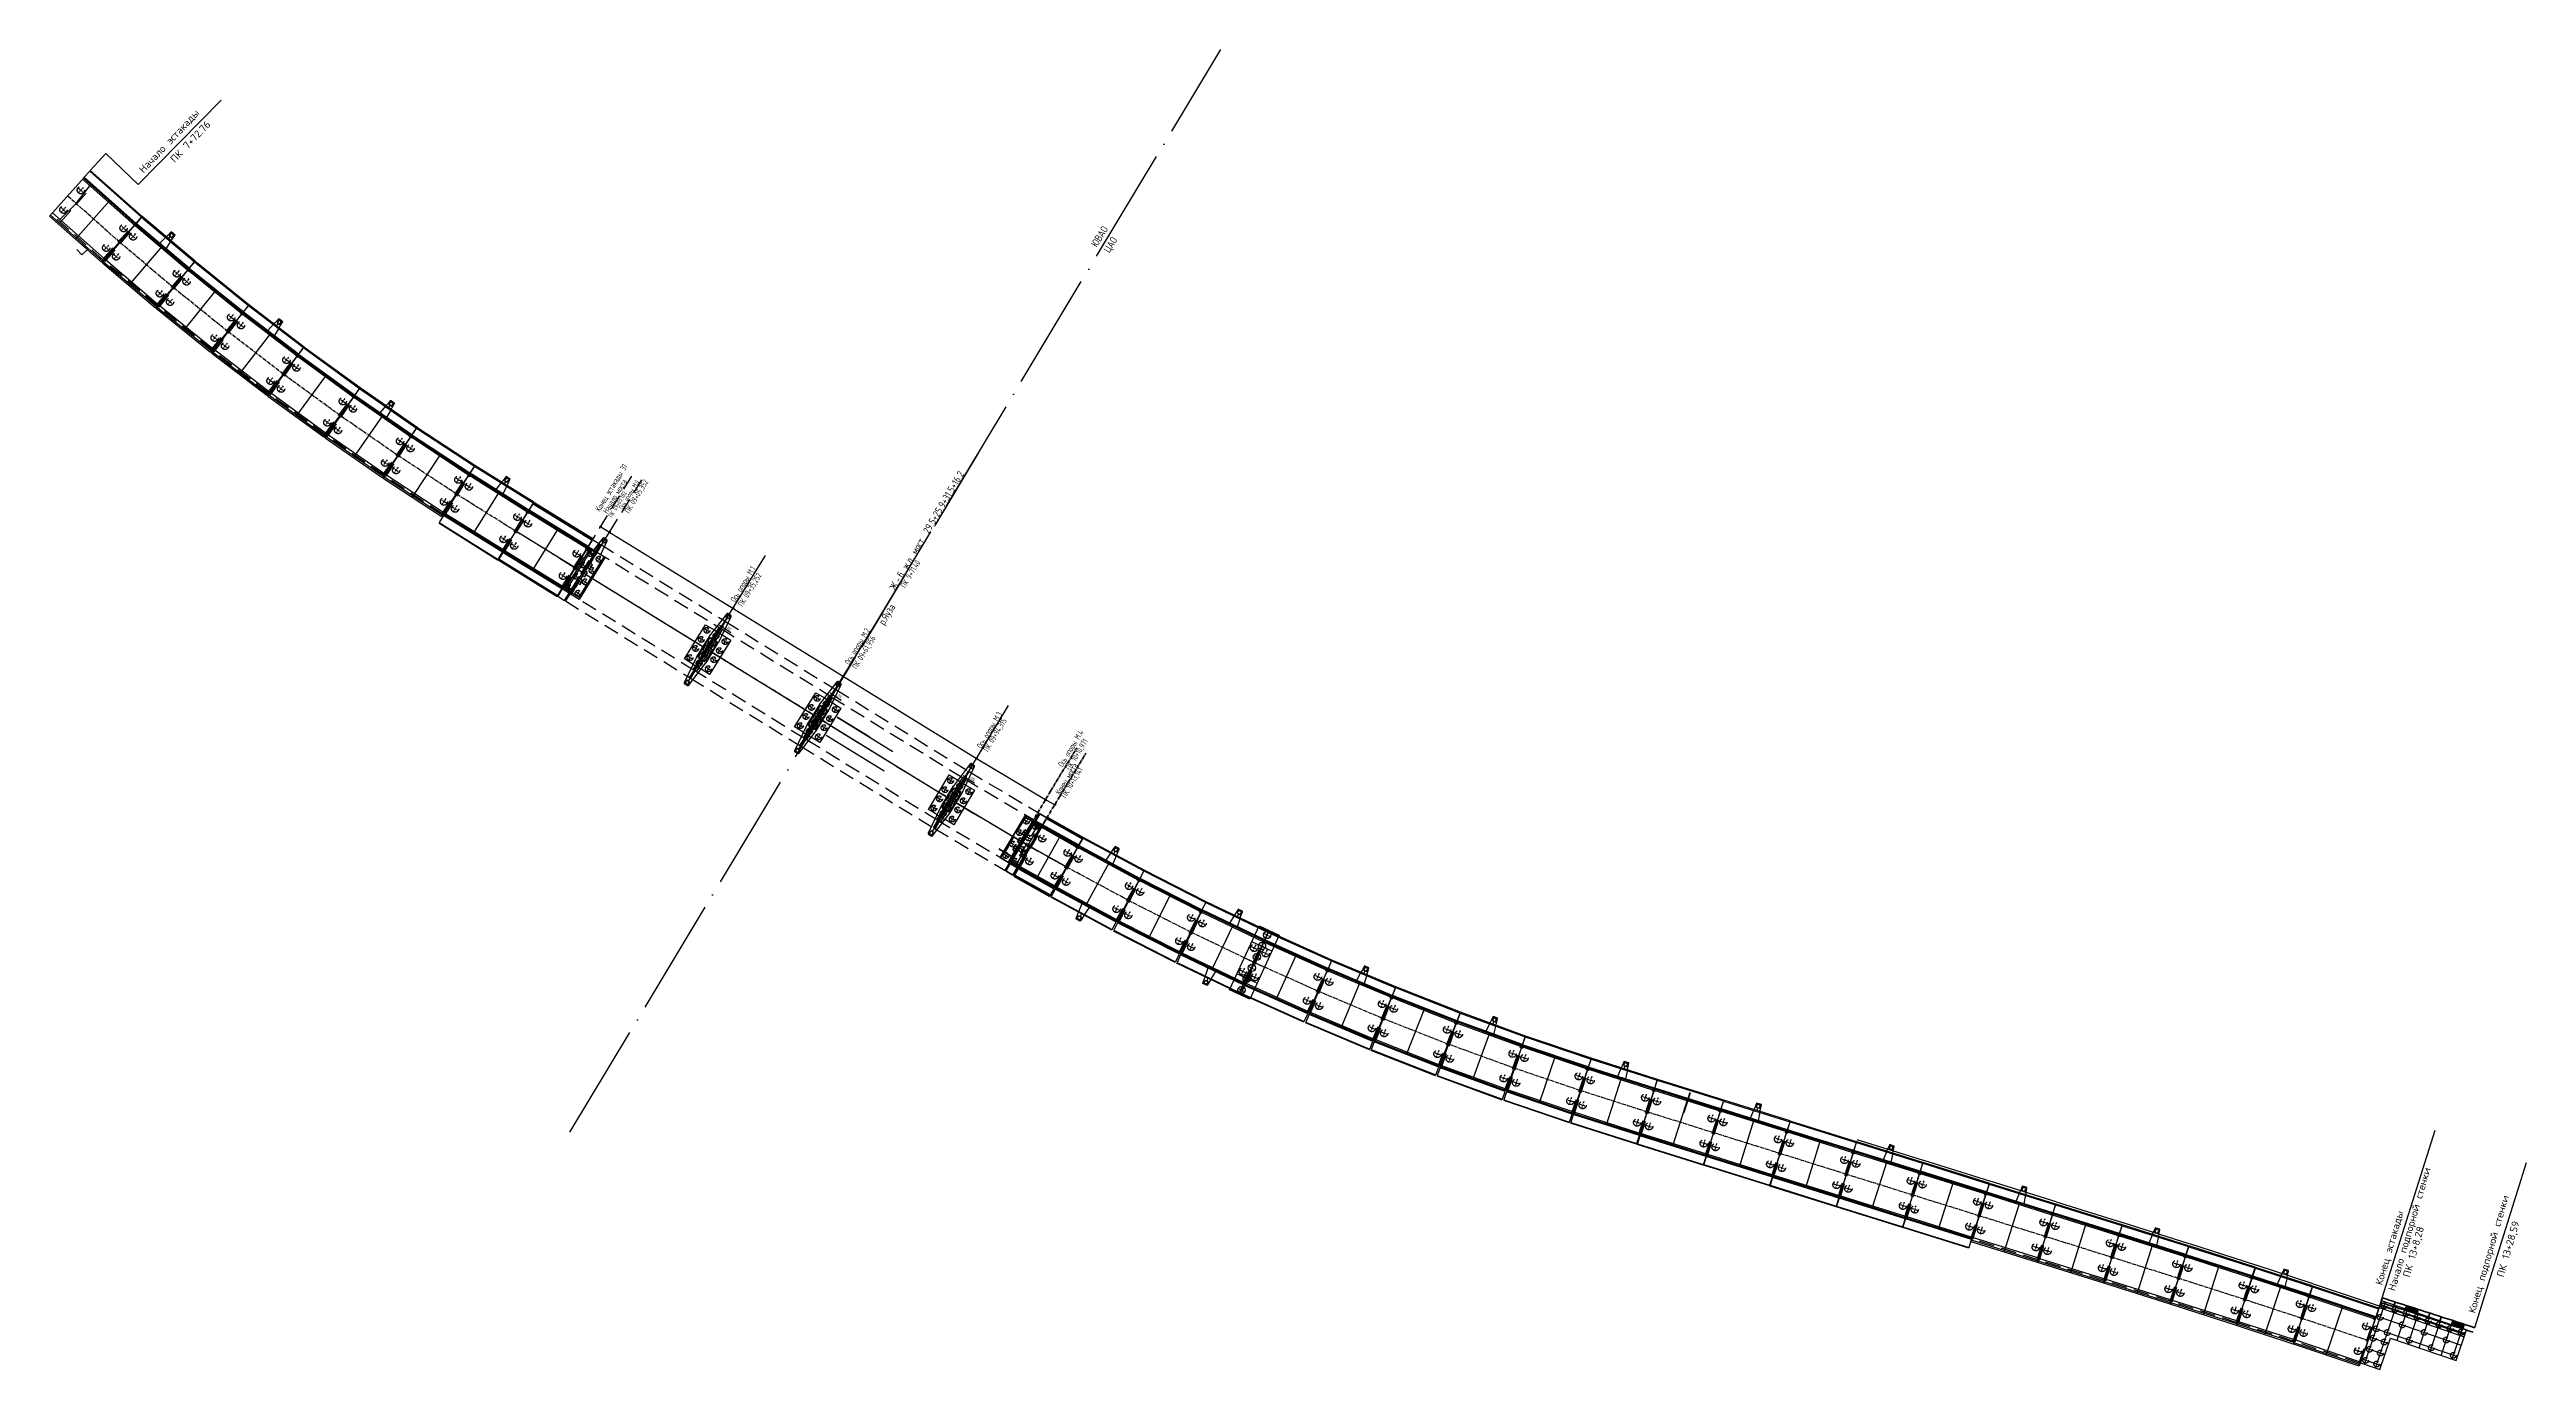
# Model space of a CAD drawing. Extents: x 10670 to 12654, y 7812 to 9489.
# Drawn here: x 10670 to 11180, y 9217 to 9489 of the extents above; entities that cross this region are included whole.
import ezdxf

# ---------------------------------------------------------------- set-up
doc = ezdxf.new("R2010")
doc.units = 0
for name, pattern in [('3-Все наши проекты кроме ВСМ$0$ACAD_ISO04W100', [30, 24, -3, 0, -3]), ('CENTER2', [1.125, 0.75, -0.125, 0.125, -0.125]), ('HIDDEN2', [4.7625, 3.175, -1.5875])]:
    doc.linetypes.add(name, pattern=pattern)
for name, color, linetype, lineweight in [('3-Все наши проекты кроме ВСМ$0$Подпорные стенки 17.11.15', 1, 'Continuous', 30), ('3-Все наши проекты кроме ВСМ$0$Полоса отвода для Exel таблицы', 1, 'Continuous', 30), ('3-Пассажирская$0$BCM 2_2 этап', 1, 'Continuous', 80), ('BCM 2_2 этап', 1, 'Continuous', 80), ('Откосы$0$Лоток ПК 15-18$0$Откосы$0$Откосы', 1, 'Continuous', 40), ('Откосы$0$Откосы', 1, 'Continuous', 40)]:
    doc.layers.add(name, color=color, linetype=linetype, lineweight=lineweight)
for name, color, linetype in [('3-Все наши проекты кроме ВСМ$0$Уклоны и искусственные сооружения 5.10.15', 7, 'Continuous'), ('52_Топонимика', 8, 'Continuous'), ('CONTUR', 40, 'Continuous'), ('HIDDEN', 6, 'HIDDEN2'), ('OSI', 3, 'CENTER2'), ('OSI_ВСМ', 3, 'CENTER2'), ('SIZE', 161, 'Continuous'), ('STEEL', 140, 'Continuous'), ('THIN', 142, 'Continuous'), ('Трасса новая с увязкой$0$020216.ПУТИ_ВСМ2_15_01_2016$0$2_О', 7, 'Continuous'), ('Трасса новая с увязкой$0$второй путь 80216.Параметры кривых', 7, 'Continuous'), ('Трасса новая с увязкой$0$корректир плана.Ось трассы', 7, 'Continuous')]:
    doc.layers.add(name, color=color, linetype=linetype)
for name, color, linetype, plot in [('AUXILIARY', 7, 'Continuous', False), ('NOTES', 1, 'Continuous', False), ('Откосы$0$ПК10-ПК15$0$AUXILIARY', 250, 'Continuous', False)]:
    doc.layers.add(name, color=color, linetype=linetype, plot=plot)
doc.styles.add('3-Все наши проекты кроме ВСМ$0$спдс', font='spds.shx')
doc.styles.add('RS', font='romans.shx', dxfattribs={"width": 0.6})
doc.styles.add('Откосы$0$ИССО Гипротрансмост опоры под стенки$0$Standard', font='txt.shx', dxfattribs={"width": 0.8})
doc.styles.add('Откосы$0$Лоток ПК 15-18$0$Откосы$0$ИССО Гипротрансмост опоры под стенки$0$Standard', font='txt.shx', dxfattribs={"width": 0.8})

msp = doc.modelspace()

# ---------------------------------------------------------------- texts
at = {"layer": '3-Все наши проекты кроме ВСМ$0$Подпорные стенки 17.11.15', "color": 1, "linetype": 'Continuous', "lineweight": 35, "style": '3-Все наши проекты кроме ВСМ$0$спдс'}
msp.add_text('р.Яуза', height=1.5, rotation=58.8563, dxfattribs=at).set_placement((10841.6, 9370.67))
at = {"layer": '3-Все наши проекты кроме ВСМ$0$Полоса отвода для Exel таблицы', "color": 1, "style": '3-Все наши проекты кроме ВСМ$0$спдс'}
for s, rotation, p in [('ЮВАО', 58.538, (10885.41, 9448.59)), ('ЦАО', 58.538, (10887.99, 9447.45)), ('Ж.-.б. ж.д. мост  29,5+25,9+31,5+16,2', 59.4095, (10843.89, 9377.87))]:
    msp.add_text(s, height=1.5, rotation=rotation, dxfattribs=at).set_placement(p)
at = {"layer": 'CONTUR', "color": 1, "lineweight": 30, "style": 'RS', "width": 0.6}
for s, height, rotation, p in [('Конец эстакады Э1', 1.25, 58.8563, (10783.01, 9394.08)), ('Начало моста', 1.25, 58.8563, (10784.57, 9393.66)), ('Ось опоры М.0', 1, 58.8563, (10787.69, 9394.58)), ('ПК 09+05,352', 1.25, 58.8563, (10789.04, 9393.72)), ('ПК 09+03,182', 1, 58.8563, (10785.48, 9392.87)), ('Ось опоры М.1', 1.25, 58.8563, (10810.89, 9375.44)), ('ПК 09+35,252', 1.25, 58.8563, (10812.41, 9374.49)), ('ПК 9+71.40', 1.25, 58.8563, (10845.93, 9378.37)), ('200', 0.6, 328.3164, (10809.1, 9370.11)), ('Ось опоры М.2', 1.25, 58.8563, (10834.42, 9362.53)), ('ПК 09+61,956', 1.25, 58.8563, (10835.95, 9361.6)), ('200', 0.6, 328.3156, (10831.86, 9356.15)), ('Ось опоры М.3', 1.25, 58.8563, (10861.65, 9345.27)), ('ПК 09+94,315', 1.25, 58.8563, (10862.97, 9344.57)), ('Ось опоры М.4', 1.25, 58.8563, (10878.39, 9341.47)), ('ПК 10+10,971', 1.25, 58.8563, (10879.96, 9340.78)), ('200', 0.6, 328.6195, (10859.27, 9339.07)), ('Конец моста', 1.25, 58.8563, (10877.86, 9335.71)), ('ПК 10+13,141', 1.25, 58.8563, (10878.98, 9335.04))]:
    msp.add_text(s, height=height, rotation=rotation, dxfattribs=at).set_placement(p)
at = {"layer": 'NOTES', "color": 1, "style": 'RS', "width": 0.6}
for rotation, p in [(328.3164, (10809.1, 9370.11)), (328.3156, (10831.86, 9356.15)), (328.6195, (10859.27, 9339.07))]:
    msp.add_text('200', height=0.6, rotation=rotation, dxfattribs=at).set_placement(p)
at = {"layer": 'Откосы$0$Лоток ПК 15-18$0$Откосы$0$Откосы', "color": 1, "lineweight": 30, "style": 'Откосы$0$Лоток ПК 15-18$0$Откосы$0$ИССО Гипротрансмост опоры под стенки$0$Standard'}
for s, rotation, p in [('Начало эстакады', 46.8109, (10688.93, 9463.89)), ('ПК 7+72.76', 46.3309, (10695.36, 9466.05)), ('Начало подпорной стенки', 73.7264, (11152.97, 9233.41)), ('Конец эстакады', 73.7264, (11150.33, 9234.6)), ('ПК 13+8,28', 73.7264, (11156, 9236.23)), ('ПК 13+28,59', 73.8842, (11175.35, 9236.26))]:
    msp.add_text(s, height=1.5, rotation=rotation, dxfattribs=at).set_placement(p)
at = {"layer": 'Откосы$0$Откосы', "color": 1, "lineweight": 30, "style": 'Откосы$0$ИССО Гипротрансмост опоры под стенки$0$Standard'}
msp.add_text('Конец подпорной стенки', height=1.5, rotation=73.8842, dxfattribs=at).set_placement((11169.49, 9228.82))

# ---------------------------------------------------------------- blocks, each defined once
blk = doc.blocks.new('Трасса новая с увязкой$0$alignment_cc_sign')
at = {"color": 0, "linetype": 'ByBlock', "lineweight": -2}
for p, q in [((-1.5, 1.5), (1.5, 1.5)), ((0, 0), (0, 1.5))]:
    blk.add_line(p, q, dxfattribs=at)

# ---------------------------------------------------------------- hatches: boundary and pattern name
at = {"layer": 'Откосы$0$Лоток ПК 15-18$0$Откосы$0$Откосы'}
h = msp.add_hatch(color=1, dxfattribs=at)
h.dxf.hatch_style = 1
h.paths.add_polyline_path([(11155.08, 9229.54), (11155.38, 9230.5), (11157.77, 9229.75), (11157.47, 9228.8)])
h = msp.add_hatch(color=1, dxfattribs=at)
h.dxf.hatch_style = 1
h.paths.add_polyline_path([(11164.6, 9226.47), (11164.9, 9227.42), (11167.28, 9226.68), (11166.98, 9225.72)])
at = {"layer": 'Откосы$0$Откосы'}
h = msp.add_hatch(color=1, dxfattribs=at)
h.dxf.hatch_style = 1
h.paths.add_polyline_path([(11155.08, 9229.54), (11155.38, 9230.5), (11157.77, 9229.75), (11157.47, 9228.8)])
h = msp.add_hatch(color=1, dxfattribs=at)
h.dxf.hatch_style = 1
h.paths.add_polyline_path([(11164.6, 9226.47), (11164.9, 9227.42), (11167.28, 9226.68), (11166.98, 9225.72)])

# ---------------------------------------------------------------- linework, layer by layer
at = {"color": 1, "linetype": 'ByBlock', "lineweight": -2}
for p, q in [((10784.7, 9389.89), (10785.25, 9390.02)), ((10810.15, 9374.19), (10810.7, 9374.32)), ((10807.74, 9370.48), (10808.29, 9370.61)), ((10807.74, 9370.48), (10808.29, 9370.61)), ((10808.46, 9370.5), (10807.91, 9370.37)), ((10808.46, 9370.5), (10807.91, 9370.37)), ((10832.87, 9360.17), (10833.42, 9360.3)), ((10830.5, 9356.52), (10831.05, 9356.65)), ((10830.5, 9356.52), (10831.05, 9356.65)), ((10831.22, 9356.55), (10830.67, 9356.42)), ((10831.22, 9356.55), (10830.67, 9356.42)), ((10860.34, 9343.25), (10860.89, 9343.38)), ((10857.91, 9339.43), (10858.46, 9339.57)), ((10858.63, 9339.46), (10858.08, 9339.33)), ((10874.57, 9334.78), (10875.12, 9334.92))]:
    msp.add_line(p, q, dxfattribs=at)
at = {"color": 1}
for p, q in [((10784.08, 9384.79), (10778.72, 9376.11)), ((10780.58, 9383.79), (10780.06, 9382.94)), ((10777.89, 9382.62), (10779.32, 9381.74)), ((10778.57, 9380.53), (10778.05, 9379.68)), ((10779.58, 9382.16), (10779.05, 9381.31)), ((10778.72, 9376.11), (10775.22, 9378.28)), ((10865.46, 9322.89), (10870.68, 9331.66)), ((10870.68, 9331.66), (10874.22, 9329.55)), ((10870.9, 9327.24), (10871.41, 9328.1)), ((10874.22, 9329.55), (10875.12, 9331.07)), ((10869, 9320.79), (10865.46, 9322.89)), ((10868.94, 9323.95), (10869.45, 9324.81)), ((10869.92, 9325.6), (10870.43, 9326.45)), ((10871.61, 9325.17), (10870.18, 9326.03))]:
    msp.add_line(p, q, dxfattribs=at)
at = {"color": 1, "lineweight": 30}
for p, q in [((10777.89, 9382.62), (10779.32, 9381.74)), ((10871.61, 9325.17), (10870.18, 9326.03)), ((11145.89, 9218.7), (11150.2, 9231.55)), ((11150.2, 9231.55), (11145.89, 9218.7)), ((11146.71, 9218.42), (11151.02, 9231.27)), ((11149.88, 9230.61), (11167.39, 9224.58)), ((11150.2, 9231.55), (11167.71, 9225.52)), ((11149.71, 9230.11), (11167.23, 9224.08)), ((11165.58, 9219.17), (11167.71, 9225.52)), ((11149.86, 9217.34), (11152.09, 9223.82)), ((11152.09, 9223.82), (11165.58, 9219.17)), ((11145.89, 9218.7), (11149.86, 9217.34))]:
    msp.add_line(p, q, dxfattribs=at)
at = {"color": 1, "lineweight": 35}
for p, q in [((10865.46, 9322.89), (10870.68, 9331.66)), ((10872.78, 9330.41), (10867.57, 9321.64)), ((10874.22, 9329.55), (10869, 9320.79)), ((10870.55, 9328.61), (10870.04, 9327.75)), ((10870.04, 9327.75), (10870.9, 9327.24)), ((10871.41, 9328.1), (10870.55, 9328.61)), ((10870.68, 9331.66), (10874.03, 9329.67)), ((10873.62, 9329.47), (10870.7, 9331.21)), ((10873.86, 9328.95), (10872.43, 9329.81)), ((10873.51, 9332.03), (10872.62, 9330.53)), ((10874.12, 9329.38), (10872.68, 9330.24)), ((10873.69, 9331.93), (10872.78, 9330.41)), ((10875.12, 9331.07), (10873.69, 9331.93)), ((10868.82, 9320.9), (10865.46, 9322.89)), ((10869.36, 9321.39), (10867.93, 9322.24)), ((10868.59, 9325.32), (10868.08, 9324.46)), ((10868.08, 9324.46), (10868.94, 9323.95)), ((10869.45, 9324.81), (10868.59, 9325.32)), ((10869.57, 9326.97), (10869.06, 9326.11)), ((10869.06, 9326.11), (10869.92, 9325.6)), ((10870.43, 9326.45), (10869.57, 9326.97)), ((10866.5, 9320.23), (10867.39, 9321.73)), ((10866.67, 9320.13), (10867.57, 9321.64)), ((10868.1, 9319.27), (10866.67, 9320.13)), ((10867.57, 9321.64), (10869, 9320.79)), ((10869.11, 9320.96), (10867.67, 9321.81)), ((10869, 9320.79), (10868.1, 9319.27))]:
    msp.add_line(p, q, dxfattribs=at)
at = {"layer": '3-Все наши проекты кроме ВСМ$0$Подпорные стенки 17.11.15', "color": 1, "linetype": 'Continuous', "lineweight": 30}
msp.add_line((10826.49, 9348.96), (10829.08, 9353.23), dxfattribs=at)
at = {"layer": '3-Все наши проекты кроме ВСМ$0$Полоса отвода для Exel таблицы', "color": 1, "linetype": '3-Все наши проекты кроме ВСМ$0$ACAD_ISO04W100'}
msp.add_line((10776.82, 9266.26), (10910.97, 9489.49), dxfattribs=at)
at = {"layer": '3-Все наши проекты кроме ВСМ$0$Полоса отвода для Exel таблицы', "color": 1}
for p, q in [((10860.96, 9406.26), (10852.01, 9391.38)), ((10860.96, 9406.26), (10852.01, 9391.38)), ((10845.92, 9381.22), (10836.97, 9366.35)), ((10845.92, 9381.22), (10836.97, 9366.35))]:
    msp.add_line(p, q, dxfattribs=at)
at = {"layer": '3-Все наши проекты кроме ВСМ$0$Уклоны и искусственные сооружения 5.10.15', "color": 1, "linetype": '3-Все наши проекты кроме ВСМ$0$ACAD_ISO04W100', "lineweight": 30}
msp.add_line((10776.82, 9266.26), (10910.97, 9489.49), dxfattribs=at)
at = {"layer": '3-Пассажирская$0$BCM 2_2 этап', "color": 1}
for p, q in [((10676.23, 9447.16), (10675.18, 9448.24)), ((10677.4, 9448.26), (10676.23, 9447.16)), ((10676.42, 9449.29), (10677.4, 9448.26))]:
    msp.add_line(p, q, dxfattribs=at)
at = {"layer": '52_Топонимика', "color": 1, "linetype": 'Continuous', "lineweight": -3}
msp.add_line((10834.21, 9361.97), (10836.51, 9365.71), dxfattribs=at)
at = {"layer": 'AUXILIARY', "color": 1, "lineweight": 30}
for p, q in [((10674.9, 9450.37), (10682.01, 9458.37)), ((10674.9, 9450.37), (10682.01, 9458.37)), ((10685.92, 9440.81), (10692.84, 9448.97)), ((10697.17, 9431.51), (10703.89, 9439.84)), ((10708.65, 9422.48), (10715.16, 9430.97)), ((10720.34, 9413.74), (10726.64, 9422.38)), ((10732.23, 9405.28), (10738.33, 9414.07)), ((10744.33, 9397.11), (10750.21, 9406.05)), ((10756.86, 9389.65), (10762.28, 9398.3)), ((10777.86, 9382.64), (10765.69, 9390.15)), ((10769.1, 9382.05), (10774.46, 9390.73)), ((10774.68, 9384.6), (10842.25, 9342.89)), ((10828, 9351.69), (10855.33, 9334.86)), ((10830.76, 9349.99), (10855.33, 9334.86)), ((10844.08, 9341.76), (10847.27, 9339.8)), ((10847.27, 9339.8), (10850.66, 9337.71)), ((10850.66, 9337.71), (10853.77, 9335.81)), ((10853.77, 9335.81), (10857.09, 9333.79)), ((10855.57, 9334.72), (10870, 9326.13)), ((10857.09, 9333.79), (10860.06, 9332)), ((10860.06, 9332), (10863.26, 9330.08)), ((10863.26, 9330.08), (10866.86, 9327.95)), ((10866.86, 9327.95), (10870.58, 9325.79)), ((10872.95, 9318.59), (10877.97, 9327.47)), ((10870.58, 9325.79), (10873.21, 9324.29)), ((10879.16, 9320.94), (10871.76, 9325.12)), ((10883.15, 9312.99), (10888, 9321.96)), ((10896.07, 9306.22), (10900.7, 9315.31)), ((10909.15, 9299.76), (10913.55, 9308.96)), ((10922.38, 9293.62), (10926.56, 9302.93)), ((10935.75, 9287.8), (10939.71, 9297.21)), ((10949.26, 9282.31), (10952.99, 9291.8)), ((10962.9, 9277.14), (10966.4, 9286.72)), ((10976.66, 9272.3), (10979.93, 9281.97)), ((10990.44, 9267.77), (10993.55, 9277.48)), ((11004.17, 9263.42), (11007.22, 9273.16)), ((11017.86, 9259.14), (11020.91, 9268.87)), ((11031.54, 9254.85), (11034.59, 9264.59)), ((11045.23, 9250.57), (11048.28, 9260.31)), ((11058.92, 9246.29), (11061.96, 9256.02)), ((11072.45, 9241.53), (11075.65, 9251.74)), ((11086.14, 9237.24), (11089.34, 9247.46)), ((11099.82, 9232.94), (11103.04, 9243.15)), ((11113.48, 9228.59), (11116.75, 9238.78)), ((11126.17, 9224.48), (11129.51, 9234.64)), ((11138.83, 9220.27), (11142.23, 9230.42)), ((11146.69, 9218.43), (11151, 9231.28)), ((11148.96, 9217.64), (11153.27, 9230.5)), ((11149.93, 9230.75), (11167.44, 9224.72)), ((11148.34, 9226.01), (11165.85, 9219.98)), ((11149.13, 9228.38), (11166.64, 9222.35)), ((11153.41, 9223.36), (11155.54, 9229.71)), ((11155.68, 9222.58), (11157.81, 9228.93)), ((11157.95, 9221.8), (11160.08, 9228.15)), ((11160.22, 9221.02), (11162.35, 9227.37)), ((11162.49, 9220.24), (11164.62, 9226.59)), ((11164.76, 9219.46), (11166.89, 9225.81)), ((11146.92, 9221.78), (11150.92, 9220.41)), ((11147.68, 9224.06), (11151.7, 9222.68)), ((11146.16, 9219.51), (11150.14, 9218.14))]:
    msp.add_line(p, q, dxfattribs=at)
at = {"layer": 'AUXILIARY', "color": 1}
for p, q in [((10779.49, 9381.63), (10805.1, 9365.82)), ((10805.27, 9365.72), (10827.82, 9351.8))]:
    msp.add_line(p, q, dxfattribs=at)
at = {"layer": 'AUXILIARY', "color": 1, "lineweight": 35}
for p, q in [((10870.3, 9328.18), (10871.16, 9327.67)), ((10868.34, 9324.89), (10869.2, 9324.38))]:
    msp.add_line(p, q, dxfattribs=at)
at = {"layer": 'BCM 2_2 этап', "color": 1, "lineweight": 25}
for p, q in [((10829.62, 9348.14), (10841.58, 9340.76)), ((10831.9, 9351.84), (10843.39, 9344.74))]:
    msp.add_line(p, q, dxfattribs=at)
at = {"layer": 'CONTUR', "color": 1, "lineweight": 30}
for p, q in [((10669.55, 9455.12), (10676.66, 9463.12)), ((10669.55, 9455.12), (10676.66, 9463.12)), ((10675.07, 9457.71), (10678.04, 9461.63)), ((10675.07, 9457.71), (10678.04, 9461.63)), ((10687.22, 9453.47), (10676.53, 9462.97)), ((10687.22, 9453.47), (10676.53, 9462.97)), ((10676.66, 9463.12), (10687.35, 9453.62)), ((10676.66, 9463.12), (10687.35, 9453.62)), ((10680.24, 9445.62), (10669.55, 9455.12)), ((10680.24, 9445.62), (10669.55, 9455.12)), ((10680.46, 9445.87), (10669.77, 9455.37)), ((10680.46, 9445.87), (10669.77, 9455.37)), ((10680.85, 9446.31), (10670.16, 9455.81)), ((10680.85, 9446.31), (10670.16, 9455.81)), ((10671.67, 9454.47), (10675.07, 9457.71)), ((10671.67, 9454.47), (10675.07, 9457.71)), ((10687.35, 9453.62), (10680.24, 9445.62)), ((10687.35, 9453.62), (10680.24, 9445.62)), ((10680.47, 9445.43), (10687.38, 9453.59)), ((10698.16, 9444.2), (10687.25, 9453.44)), ((10687.38, 9453.59), (10698.29, 9444.35)), ((10693.91, 9451.17), (10693.58, 9450.86)), ((10694.58, 9451.82), (10693.91, 9451.17)), ((10694.08, 9450.44), (10694.37, 9450.78)), ((10694.65, 9451.64), (10694.22, 9451.12)), ((10694.22, 9451.12), (10694.73, 9450.69)), ((10694.37, 9450.78), (10694.48, 9450.91)), ((10694.65, 9451.89), (10694.58, 9451.82)), ((10694.58, 9450.02), (10694.83, 9450.39)), ((10695.42, 9451.24), (10694.65, 9451.89)), ((10695.16, 9451.2), (10694.65, 9451.64)), ((10694.73, 9450.69), (10695.16, 9451.2)), ((10694.83, 9450.39), (10695.36, 9451.16)), ((10694.91, 9451.42), (10695.03, 9451.57)), ((10695.36, 9451.16), (10695.42, 9451.24)), ((10691.38, 9436.19), (10680.47, 9445.43)), ((10691.59, 9436.43), (10680.68, 9445.68)), ((10691.97, 9436.88), (10681.06, 9446.13)), ((10698.29, 9444.35), (10691.38, 9436.19)), ((10691.61, 9436), (10698.32, 9444.33)), ((10709.33, 9435.19), (10698.2, 9444.17)), ((10698.32, 9444.33), (10709.46, 9435.35)), ((10702.74, 9427.02), (10691.61, 9436)), ((10702.94, 9427.27), (10691.81, 9436.25)), ((10703.31, 9427.73), (10692.18, 9436.71)), ((10709.46, 9435.35), (10702.74, 9427.02)), ((10702.98, 9426.83), (10709.49, 9435.32)), ((10720.71, 9426.46), (10709.37, 9435.17)), ((10709.49, 9435.32), (10720.83, 9426.62)), ((10716.12, 9433.22), (10715.81, 9432.9)), ((10716.76, 9433.9), (10716.12, 9433.22)), ((10716.33, 9432.5), (10716.6, 9432.85)), ((10716.85, 9433.72), (10716.44, 9433.19)), ((10716.44, 9433.19), (10716.97, 9432.78)), ((10716.6, 9432.85), (10716.7, 9432.99)), ((10716.83, 9433.98), (10716.76, 9433.9)), ((10717.63, 9433.37), (10716.83, 9433.98)), ((10717.38, 9433.31), (10716.85, 9433.72)), ((10716.97, 9432.78), (10717.38, 9433.31)), ((10717.08, 9432.49), (10717.57, 9433.28)), ((10717.11, 9433.52), (10717.23, 9433.67)), ((10717.57, 9433.28), (10717.63, 9433.37)), ((10714.32, 9418.13), (10702.98, 9426.83)), ((10714.52, 9418.39), (10703.17, 9427.09)), ((10714.88, 9418.86), (10703.53, 9427.56)), ((10720.83, 9426.62), (10714.32, 9418.13)), ((10732.3, 9418.01), (10720.75, 9426.44)), ((10726.3, 9409.79), (10714.75, 9418.22)), ((10726.65, 9410.27), (10715.1, 9418.69)), ((10744.09, 9409.84), (10732.34, 9417.98)), ((10739.42, 9415.66), (10739.68, 9416.02)), ((10739.68, 9416.02), (10739.77, 9416.16)), ((10740.15, 9416.71), (10740.26, 9416.87)), ((10738.29, 9401.47), (10726.54, 9409.62)), ((10738.63, 9401.96), (10726.88, 9410.11)), ((10756.07, 9401.95), (10744.13, 9409.81)), ((10750.48, 9393.45), (10738.53, 9401.31)), ((10750.8, 9393.94), (10738.86, 9401.8)), ((10768.23, 9394.34), (10756.11, 9401.92)), ((10763.3, 9399.93), (10763.53, 9400.31)), ((10763.53, 9400.31), (10763.62, 9400.45)), ((10763.98, 9401.02), (10764.08, 9401.18)), ((10780.3, 9386.59), (10768.13, 9394.1)), ((10780.43, 9386.81), (10768.27, 9394.32)), ((10768.39, 9394.52), (10769.21, 9395.85)), ((10780.56, 9387.01), (10768.39, 9394.52)), ((10769.21, 9395.85), (10781.38, 9388.34)), ((10781.47, 9388.48), (10769.3, 9395.99)), ((10763.03, 9386.03), (10750.91, 9393.62)), ((10779.75, 9381.49), (10784.98, 9389.96)), ((10783.63, 9388.75), (10781.69, 9386.26)), ((10783.41, 9391.16), (10782.86, 9391.03)), ((10782.96, 9391.2), (10785.15, 9389.85)), ((10784.44, 9388.4), (10783.82, 9388.78)), ((10785.25, 9390.02), (10784.7, 9389.89)), ((10784.81, 9390.06), (10810.59, 9374.15)), ((10774.26, 9376.79), (10762.09, 9384.3)), ((10762.99, 9385.77), (10762.17, 9384.45)), ((10762.17, 9384.45), (10774.34, 9376.93)), ((10775.16, 9378.26), (10762.99, 9385.77)), ((10775.29, 9378.47), (10763.12, 9385.98)), ((10775.42, 9378.68), (10763.25, 9386.19)), ((10774.26, 9376.79), (10780.56, 9387.01)), ((10775.22, 9378.28), (10780.57, 9386.96)), ((10780.97, 9386.71), (10775.81, 9378.35)), ((10775.96, 9377.82), (10781.31, 9386.5)), ((10776.8, 9377.28), (10782.18, 9385.99)), ((10778.71, 9376.56), (10783.87, 9384.92)), ((10784.08, 9384.79), (10778.72, 9376.11)), ((10781.47, 9388.48), (10780.56, 9387.01)), ((10780.57, 9386.96), (10784.08, 9384.79)), ((10781.44, 9383.27), (10780.58, 9383.79)), ((10780.76, 9386.84), (10784.08, 9384.79)), ((10782.18, 9385.99), (10783.09, 9387.47)), ((10783.15, 9385.37), (10784.5, 9388.21)), ((10805.19, 9365.78), (10817.14, 9385.14)), ((10778.05, 9379.68), (10778.9, 9379.16)), ((10779.16, 9379.58), (10778.31, 9380.11)), ((10779.42, 9380.01), (10778.57, 9380.53)), ((10778.9, 9379.16), (10779.42, 9380.01)), ((10779.05, 9381.31), (10779.9, 9380.79)), ((10780.43, 9381.64), (10779.58, 9382.16)), ((10779.9, 9380.79), (10780.43, 9381.64)), ((10780.06, 9382.94), (10780.91, 9382.42)), ((10781.17, 9382.84), (10780.32, 9383.37)), ((10780.91, 9382.42), (10781.44, 9383.27)), ((10775.22, 9378.28), (10774.3, 9376.79)), ((10778.72, 9376.11), (10775.4, 9378.16)), ((10775.81, 9378.35), (10778.71, 9376.56)), ((10776.8, 9377.28), (10775.88, 9375.79)), ((10810.7, 9374.32), (10810.15, 9374.19)), ((10810.25, 9374.36), (10833.31, 9360.13)), ((10800.41, 9363.84), (10804.77, 9370.9)), ((10807.53, 9370.34), (10802.16, 9361.62)), ((10807.79, 9370.18), (10802.41, 9361.47)), ((10802.58, 9361.36), (10807.96, 9370.08)), ((10808.21, 9369.92), (10802.84, 9361.2)), ((10805.51, 9368.49), (10802.9, 9364.26)), ((10807.31, 9369.22), (10803.06, 9362.32)), ((10804.77, 9370.9), (10806.54, 9369.81)), ((10805.23, 9367.41), (10805.75, 9368.26)), ((10809.14, 9373.16), (10805.53, 9368.52)), ((10805.75, 9368.26), (10807.16, 9367.39)), ((10809.2, 9372.28), (10806.45, 9367.83)), ((10806.54, 9369.81), (10808.19, 9368.79)), ((10807.48, 9367.31), (10810.02, 9372.62)), ((10808.71, 9371.67), (10807.79, 9370.18)), ((10807.96, 9370.08), (10808.88, 9371.56)), ((10808.19, 9368.79), (10809.96, 9367.7)), ((10808.92, 9372.45), (10809.27, 9373.02)), ((10809.49, 9372.1), (10808.92, 9372.45)), ((10809.27, 9373.02), (10809.84, 9372.67)), ((10809.96, 9372.81), (10809.34, 9373.2)), ((10809.84, 9372.67), (10809.49, 9372.1)), ((10827.92, 9351.76), (10839.85, 9371.12)), ((10802.89, 9364.23), (10800.35, 9358.92)), ((10802.18, 9362.75), (10800.41, 9363.84)), ((10803.92, 9363.72), (10801.17, 9359.27)), ((10803.74, 9365), (10803.21, 9364.15)), ((10803.21, 9364.15), (10804.62, 9363.28)), ((10803.42, 9364.57), (10803.41, 9364.13)), ((10804.33, 9366.3), (10803.57, 9365.06)), ((10805.14, 9364.13), (10803.74, 9365)), ((10804.19, 9365.74), (10804.77, 9366.67)), ((10805.6, 9364.87), (10804.19, 9365.74)), ((10805.1, 9367.53), (10804.33, 9366.3)), ((10804.52, 9363.45), (10804.9, 9363.66)), ((10804.62, 9363.28), (10805.14, 9364.13)), ((10804.77, 9366.67), (10806.18, 9365.81)), ((10804.86, 9363.05), (10807.47, 9367.28)), ((10806.63, 9366.54), (10805.23, 9367.41)), ((10805.27, 9364.01), (10806.04, 9365.25)), ((10805.85, 9368.09), (10805.47, 9367.89)), ((10809.96, 9367.7), (10805.6, 9360.64)), ((10806.18, 9365.81), (10805.6, 9364.87)), ((10806.04, 9365.25), (10806.8, 9366.48)), ((10807.16, 9367.39), (10806.63, 9366.54)), ((10806.95, 9366.98), (10806.96, 9367.41)), ((10800.41, 9358.73), (10801.03, 9358.35)), ((10800.88, 9359.44), (10800.53, 9358.87)), ((10800.53, 9358.87), (10801.1, 9358.52)), ((10801.46, 9359.09), (10800.88, 9359.44)), ((10801.1, 9358.52), (10801.46, 9359.09)), ((10801.23, 9358.38), (10804.84, 9363.03)), ((10801.49, 9359.98), (10802.41, 9361.47)), ((10802.58, 9361.36), (10801.66, 9359.88)), ((10802.18, 9362.75), (10803.83, 9361.73)), ((10805.6, 9360.64), (10803.83, 9361.73)), ((10831.86, 9359.14), (10828.25, 9354.49)), ((10830.21, 9353.29), (10832.74, 9358.6)), ((10831.64, 9358.43), (10831.99, 9359)), ((10832.21, 9358.08), (10831.64, 9358.43)), ((10831.99, 9359), (10832.56, 9358.65)), ((10832.68, 9358.79), (10832.06, 9359.17)), ((10832.56, 9358.65), (10832.21, 9358.08)), ((10833.42, 9360.3), (10832.87, 9360.17)), ((10832.97, 9360.34), (10860.78, 9343.21)), ((10823.13, 9349.81), (10827.49, 9356.88)), ((10830.25, 9356.31), (10824.88, 9347.6)), ((10830.51, 9356.16), (10825.13, 9347.44)), ((10825.31, 9347.33), (10830.68, 9356.05)), ((10830.94, 9355.89), (10825.57, 9347.18)), ((10828.23, 9354.46), (10825.63, 9350.24)), ((10830.03, 9355.19), (10825.78, 9348.3)), ((10827.82, 9353.51), (10827.06, 9352.27)), ((10827.49, 9356.88), (10829.26, 9355.79)), ((10827.58, 9349.03), (10830.19, 9353.26)), ((10827.95, 9353.38), (10828.47, 9354.23)), ((10829.35, 9352.52), (10827.95, 9353.38)), ((10828.58, 9354.07), (10828.19, 9353.86)), ((10832.68, 9353.68), (10828.33, 9346.61)), ((10828.47, 9354.23), (10829.88, 9353.37)), ((10829.26, 9355.79), (10830.91, 9354.77)), ((10829.88, 9353.37), (10829.35, 9352.52)), ((10829.67, 9352.95), (10829.68, 9353.38)), ((10831.43, 9357.64), (10830.51, 9356.16)), ((10830.68, 9356.05), (10831.6, 9357.54)), ((10830.91, 9354.77), (10832.68, 9353.68)), ((10855.46, 9334.8), (10867.22, 9354.23)), ((10825.61, 9350.21), (10823.08, 9344.89)), ((10824.9, 9348.72), (10823.13, 9349.81)), ((10826.64, 9349.69), (10823.9, 9345.24)), ((10823.96, 9344.35), (10827.57, 9349)), ((10824.9, 9348.72), (10826.56, 9347.7)), ((10826.46, 9350.97), (10825.94, 9350.12)), ((10825.94, 9350.12), (10827.34, 9349.26)), ((10826.15, 9350.54), (10826.14, 9350.11)), ((10827.06, 9352.27), (10826.3, 9351.04)), ((10827.87, 9350.11), (10826.46, 9350.97)), ((10826.92, 9351.71), (10827.49, 9352.65)), ((10828.32, 9350.85), (10826.92, 9351.71)), ((10827.62, 9351.28), (10827.17, 9350.54)), ((10827.24, 9349.43), (10827.62, 9349.63)), ((10827.34, 9349.26), (10827.87, 9350.11)), ((10827.49, 9352.65), (10828.9, 9351.78)), ((10828, 9349.99), (10828.76, 9351.22)), ((10828.9, 9351.78), (10828.32, 9350.85)), ((10828.76, 9351.22), (10829.52, 9352.46)), ((10823.14, 9344.7), (10823.76, 9344.32)), ((10823.61, 9345.41), (10823.26, 9344.84)), ((10823.26, 9344.84), (10823.83, 9344.49)), ((10824.18, 9345.06), (10823.61, 9345.41)), ((10823.83, 9344.49), (10824.18, 9345.06)), ((10824.22, 9345.96), (10825.13, 9347.44)), ((10825.31, 9347.33), (10824.4, 9345.85)), ((10828.33, 9346.61), (10826.56, 9347.7)), ((10860.88, 9343.39), (10860.34, 9343.25)), ((10860.44, 9343.42), (10875.02, 9334.75)), ((10850.69, 9332.82), (10854.99, 9339.92)), ((10857.76, 9339.38), (10852.39, 9330.66)), ((10858.01, 9339.22), (10852.64, 9330.5)), ((10852.95, 9330.32), (10858.18, 9339.12)), ((10858.44, 9338.96), (10853.21, 9330.16)), ((10857.54, 9338.25), (10853.35, 9331.32)), ((10854.99, 9339.92), (10856.76, 9338.84)), ((10859.34, 9342.21), (10855.77, 9337.54)), ((10856.77, 9338.84), (10858.43, 9337.84)), ((10857.73, 9336.35), (10860.22, 9341.68)), ((10857.91, 9339.43), (10858.46, 9339.57)), ((10858.93, 9340.71), (10858.01, 9339.22)), ((10858.63, 9339.46), (10858.08, 9339.33)), ((10858.18, 9339.12), (10859.08, 9340.62)), ((10858.43, 9337.84), (10860.21, 9336.76)), ((10859.12, 9341.5), (10859.47, 9342.08)), ((10859.69, 9341.16), (10859.12, 9341.5)), ((10859.47, 9342.08), (10860.04, 9341.73)), ((10860.16, 9341.87), (10859.54, 9342.25)), ((10860.04, 9341.73), (10859.69, 9341.16)), ((10853.16, 9333.23), (10850.68, 9327.9)), ((10852.47, 9331.74), (10850.69, 9332.82)), ((10854.2, 9332.72), (10851.49, 9328.25)), ((10855.75, 9337.51), (10853.18, 9333.26)), ((10854.01, 9334.01), (10853.49, 9333.15)), ((10853.49, 9333.15), (10854.9, 9332.3)), ((10853.7, 9333.57), (10853.69, 9333.14)), ((10854.59, 9335.31), (10853.84, 9334.07)), ((10855.42, 9333.15), (10854.01, 9334.01)), ((10854.46, 9334.75), (10855.03, 9335.69)), ((10855.87, 9333.89), (10854.46, 9334.75)), ((10855.34, 9336.55), (10854.59, 9335.31)), ((10854.8, 9332.46), (10855.18, 9332.67)), ((10854.9, 9332.3), (10855.42, 9333.15)), ((10855.03, 9335.69), (10856.44, 9334.83)), ((10855.15, 9332.07), (10857.72, 9336.32)), ((10855.47, 9336.43), (10855.99, 9337.28)), ((10856.89, 9335.57), (10855.47, 9336.43)), ((10855.55, 9333.03), (10856.3, 9334.27)), ((10856.1, 9337.11), (10855.72, 9336.91)), ((10856.44, 9334.83), (10855.87, 9333.89)), ((10860.21, 9336.76), (10855.91, 9329.66)), ((10855.99, 9337.28), (10857.4, 9336.43)), ((10856.3, 9334.27), (10857.05, 9335.51)), ((10857.4, 9336.43), (10856.89, 9335.57)), ((10857.2, 9336.01), (10857.21, 9336.44)), ((10875.12, 9334.92), (10874.57, 9334.78)), ((10874.67, 9334.95), (10876.9, 9333.67)), ((10876.45, 9333.69), (10877, 9333.84)), ((10850.73, 9327.71), (10851.36, 9327.33)), ((10851.2, 9328.42), (10850.86, 9327.85)), ((10850.86, 9327.85), (10851.43, 9327.5)), ((10851.14, 9327.68), (10851.05, 9327.52)), ((10851.78, 9328.07), (10851.2, 9328.42)), ((10851.43, 9327.5), (10851.78, 9328.07)), ((10851.56, 9327.36), (10855.13, 9332.04)), ((10851.73, 9329.02), (10852.64, 9330.5)), ((10852.95, 9330.32), (10852.06, 9328.82)), ((10852.47, 9331.74), (10854.13, 9330.74)), ((10855.91, 9329.66), (10854.13, 9330.74)), ((10872.78, 9330.41), (10874.22, 9329.55)), ((10881.57, 9325.2), (10874.17, 9329.38)), ((10894.19, 9318.39), (10881.61, 9325.18)), ((10888.91, 9323.66), (10889.12, 9324.05)), ((10889.12, 9324.05), (10889.2, 9324.19)), ((10889.52, 9324.78), (10889.61, 9324.96)), ((10876.75, 9316.67), (10869.35, 9320.85)), ((10906.98, 9311.89), (10894.23, 9318.37)), ((10889.54, 9309.77), (10876.95, 9316.56)), ((10914.94, 9311.85), (10915.02, 9312.03)), ((10881.63, 9310.17), (10881.54, 9309.99)), ((10882.24, 9311.29), (10881.95, 9310.76)), ((10902.54, 9303.15), (10889.79, 9309.64)), ((10919.92, 9305.69), (10907.02, 9311.87)), ((10914.39, 9310.7), (10914.58, 9311.1)), ((10914.58, 9311.1), (10914.65, 9311.25)), ((10915.69, 9296.85), (10902.79, 9303.03)), ((10921.5, 9303.6), (10917.33, 9305.53)), ((10933, 9299.81), (10919.96, 9305.67)), ((10907.77, 9296.87), (10907.68, 9296.69)), ((10908.32, 9298.02), (10908.06, 9297.47)), ((10918.43, 9296.97), (10914.26, 9298.91)), ((10928.98, 9290.87), (10915.94, 9296.74)), ((10946.22, 9294.25), (10933.04, 9299.79)), ((10940.46, 9298.98), (10940.63, 9299.39)), ((10940.63, 9299.39), (10940.69, 9299.54)), ((10940.95, 9300.16), (10941.03, 9300.34)), ((10959.57, 9289), (10946.26, 9294.23)), ((10942.42, 9285.21), (10929.24, 9290.76)), ((10973.05, 9284.08), (10959.62, 9288.99)), ((10967.06, 9288.53), (10967.21, 9288.95)), ((10967.21, 9288.95), (10967.27, 9289.11)), ((10967.5, 9289.73), (10967.57, 9289.92)), ((10955.99, 9279.88), (10942.68, 9285.11)), ((10986.64, 9279.48), (10973.09, 9284.07)), ((10969.69, 9274.88), (10956.26, 9279.78)), ((11000.3, 9275.12), (10986.68, 9279.47)), ((10994.14, 9279.32), (10994.27, 9279.74)), ((10994.27, 9279.74), (10994.32, 9279.9)), ((10994.53, 9280.54), (10994.58, 9280.72)), ((10983.49, 9270.2), (10969.95, 9274.79)), ((11013.98, 9270.83), (11000.34, 9275.1)), ((11021.61, 9271.13), (11021.66, 9271.29)), ((11021.86, 9271.93), (11021.92, 9272.12)), ((10997.31, 9265.78), (10983.69, 9270.14)), ((11027.67, 9266.55), (11014.02, 9270.82)), ((11021.48, 9270.71), (11021.61, 9271.13)), ((11041.35, 9262.26), (11027.71, 9266.53)), ((11011.05, 9261.48), (10997.41, 9265.75)), ((11024.74, 9257.19), (11011.1, 9261.47)), ((11055.04, 9257.98), (11041.39, 9262.25)), ((11048.98, 9262.57), (11049.03, 9262.73)), ((11049.23, 9263.36), (11049.29, 9263.55)), ((11038.43, 9252.91), (11024.78, 9257.18)), ((11068.73, 9253.7), (11055.08, 9257.97)), ((11052.11, 9248.63), (11038.47, 9252.9)), ((11065.63, 9243.66), (11068.82, 9253.88)), ((11082.41, 9249.41), (11068.76, 9253.69)), ((11068.82, 9253.88), (11082.47, 9249.61)), ((11076.36, 9254), (11076.4, 9254.16)), ((11076.6, 9254.8), (11076.66, 9254.99)), ((11065.8, 9244.34), (11052.15, 9248.62)), ((11082.47, 9249.61), (11079.28, 9239.39)), ((11079.31, 9239.38), (11082.51, 9249.59)), ((11096.1, 9245.13), (11082.45, 9249.4)), ((11082.51, 9249.59), (11096.16, 9245.32)), ((11103.54, 9246.45), (11103.17, 9245.59)), ((11103.68, 9246.3), (11103.48, 9245.67)), ((11103.48, 9245.67), (11104.12, 9245.46)), ((11103.58, 9246.54), (11103.54, 9246.45)), ((11104.54, 9246.24), (11103.58, 9246.54)), ((11104.32, 9246.1), (11103.68, 9246.3)), ((11104, 9246.2), (11104.06, 9246.39)), ((11104.12, 9245.46), (11104.32, 9246.1)), ((11104.33, 9245.22), (11104.52, 9246.14)), ((11104.52, 9246.14), (11104.54, 9246.24)), ((11079.28, 9239.39), (11065.63, 9243.66)), ((11079.37, 9239.7), (11065.73, 9243.97)), ((11079.55, 9240.27), (11065.9, 9244.54)), ((11096.16, 9245.32), (11092.96, 9235.11)), ((11093, 9235.1), (11096.22, 9245.3)), ((11109.8, 9240.8), (11096.16, 9245.11)), ((11096.22, 9245.3), (11109.86, 9240.99)), ((11103.75, 9245.41), (11103.8, 9245.56)), ((11109.86, 9240.99), (11106.64, 9230.79)), ((11106.67, 9230.78), (11109.94, 9240.97)), ((11123.5, 9236.41), (11109.88, 9240.78)), ((11109.94, 9240.97), (11123.56, 9236.6)), ((11092.96, 9235.11), (11079.31, 9239.38)), ((11093.06, 9235.42), (11079.41, 9239.69)), ((11093.23, 9235.98), (11079.59, 9240.25)), ((11106.91, 9231.66), (11093.27, 9235.97)), ((11123.56, 9236.6), (11120.29, 9226.41)), ((11120.33, 9226.4), (11123.66, 9236.56)), ((11135.29, 9232.54), (11123.6, 9236.37)), ((11123.66, 9236.56), (11135.35, 9232.73)), ((11130.05, 9237.94), (11129.67, 9237.08)), ((11130.19, 9237.79), (11129.98, 9237.16)), ((11129.98, 9237.16), (11130.61, 9236.95)), ((11130.09, 9238.03), (11130.05, 9237.94)), ((11131.04, 9237.72), (11130.09, 9238.03)), ((11130.82, 9237.59), (11130.19, 9237.79)), ((11130.24, 9236.9), (11130.3, 9237.05)), ((11130.51, 9237.69), (11130.57, 9237.88)), ((11130.61, 9236.95), (11130.82, 9237.59)), ((11130.82, 9236.71), (11131.02, 9237.62)), ((11131.02, 9237.62), (11131.04, 9237.72)), ((11106.64, 9230.79), (11093, 9235.1)), ((11106.73, 9231.1), (11093.1, 9235.41)), ((11120.29, 9226.41), (11106.67, 9230.78)), ((11120.39, 9226.72), (11106.77, 9231.09)), ((11120.57, 9227.28), (11106.95, 9231.65)), ((11135.35, 9232.73), (11132.01, 9222.56)), ((11132.05, 9222.55), (11135.45, 9232.69)), ((11148.95, 9227.96), (11135.39, 9232.5)), ((11135.45, 9232.69), (11149.01, 9228.14)), ((11132.01, 9222.56), (11120.33, 9226.4)), ((11132.12, 9222.87), (11120.43, 9226.7)), ((11132.3, 9223.43), (11120.61, 9227.26)), ((11149.01, 9228.14), (11145.61, 9218)), ((11145.61, 9218), (11132.05, 9222.55)), ((11145.71, 9218.31), (11132.16, 9222.86)), ((11145.9, 9218.87), (11132.34, 9223.42))]:
    msp.add_line(p, q, dxfattribs=at)
at = {"layer": 'CONTUR', "color": 1}
for p, q in [((10775.22, 9378.28), (10780.57, 9386.96)), ((10778.72, 9376.11), (10775.4, 9378.16)), ((10809.65, 9373), (10809.55, 9372.85)), ((10804.9, 9365.3), (10804.44, 9364.57)), ((10805.93, 9366.98), (10805.47, 9366.24)), ((10800.82, 9358.7), (10800.72, 9358.54)), ((10831.92, 9358.25), (10829.18, 9353.8)), ((10832.37, 9358.98), (10832.27, 9358.82)), ((10828.65, 9352.95), (10828.2, 9352.21)), ((10823.54, 9344.67), (10823.45, 9344.51)), ((10859.41, 9341.33), (10856.7, 9336.85)), ((10859.85, 9342.06), (10859.75, 9341.9)), ((10855.16, 9334.32), (10854.71, 9333.58)), ((10856.18, 9336), (10855.73, 9335.26)), ((10874.22, 9329.55), (10869, 9320.79)), ((10870.68, 9331.66), (10874.03, 9329.67))]:
    msp.add_line(p, q, dxfattribs=at)
at = {"layer": 'CONTUR', "color": 1, "lineweight": 30}
for points in [[(10716.85, 9432.1), (10717.08, 9432.49)], [(10739.18, 9416.37), (10738.89, 9416.03)], [(10740.18, 9415.68), (10740.63, 9416.5), (10740.68, 9416.58), (10739.85, 9417.15), (10739.79, 9417.08), (10739.18, 9416.37)], [(10739.96, 9415.28), (10740.18, 9415.68)], [(10763.02, 9400.63), (10762.74, 9400.28)], [(10764.05, 9399.99), (10764.46, 9400.83), (10764.5, 9400.92), (10763.66, 9401.45), (10763.59, 9401.37), (10763.02, 9400.63)], [(10763.85, 9399.59), (10764.05, 9399.99)], [(10888.59, 9324.34), (10888.34, 9323.97)], [(10889.65, 9323.76), (10890.01, 9324.63), (10890.05, 9324.72), (10889.17, 9325.19), (10889.11, 9325.11), (10888.59, 9324.34)], [(10889.48, 9323.35), (10889.65, 9323.76)], [(10915.12, 9310.84), (10915.44, 9311.72), (10915.47, 9311.81), (10914.57, 9312.24), (10914.52, 9312.16), (10914.03, 9311.36)], [(10882.81, 9310.98), (10882.03, 9309.84), (10881.98, 9309.76), (10881.1, 9310.23), (10881.14, 9310.32), (10881.66, 9311.6)], [(10912.74, 9295.64), (10918.85, 9308.8), (10923.02, 9306.86), (10916.92, 9293.71), (10912.74, 9295.64)], [(10914.03, 9311.36), (10913.8, 9310.98)], [(10914.97, 9310.42), (10915.12, 9310.84)], [(10908.91, 9297.74), (10908.19, 9296.56), (10908.13, 9296.48), (10907.23, 9296.91), (10907.26, 9297), (10907.73, 9298.31)], [(10940.07, 9299.62), (10939.86, 9299.23)], [(10941.19, 9299.15), (10941.46, 9300.05), (10941.49, 9300.15), (10940.57, 9300.53), (10940.52, 9300.45), (10940.07, 9299.62)], [(10941.06, 9298.73), (10941.19, 9299.15)], [(10966.64, 9289.16), (10966.45, 9288.76)], [(10967.78, 9288.74), (10968.01, 9289.65), (10968.04, 9289.75), (10967.1, 9290.09), (10967.05, 9290), (10966.64, 9289.16)], [(10967.67, 9288.31), (10967.78, 9288.74)], [(10993.69, 9279.93), (10993.51, 9279.52)], [(10994.85, 9279.56), (10995.04, 9280.47), (10995.06, 9280.57), (10994.11, 9280.87), (10994.07, 9280.78), (10993.69, 9279.93)], [(10994.76, 9279.12), (10994.85, 9279.56)], [(11021.04, 9271.31), (11020.86, 9270.9)], [(11022.19, 9270.95), (11022.38, 9271.87), (11022.4, 9271.97), (11021.44, 9272.27), (11021.4, 9272.17), (11021.04, 9271.31)], [(11022.1, 9270.52), (11022.19, 9270.95)], [(11049.56, 9262.39), (11049.75, 9263.3), (11049.77, 9263.4), (11048.81, 9263.7), (11048.78, 9263.61), (11048.41, 9262.75)], [(11076.93, 9253.82), (11077.12, 9254.74), (11077.14, 9254.84), (11076.19, 9255.14), (11076.15, 9255.04), (11075.78, 9254.18)]]:
    msp.add_lwpolyline(points, dxfattribs=at)
for points in [[(10720.87, 9426.6), (10732.42, 9418.17), (10726.11, 9409.53), (10714.56, 9417.96)], [(10732.45, 9418.15), (10744.2, 9410), (10738.11, 9401.21), (10726.35, 9409.35)], [(10740.43, 9416.52), (10739.88, 9416.9), (10739.5, 9416.35), (10740.05, 9415.97)], [(10744.24, 9409.98), (10756.18, 9402.12), (10750.3, 9393.18), (10738.35, 9401.04)], [(10756.21, 9402.09), (10768.34, 9394.51), (10762.93, 9385.86), (10750.8, 9393.45)], [(10764.26, 9400.84), (10763.69, 9401.2), (10763.34, 9400.63), (10763.9, 9400.27)], [(10768.37, 9394.49), (10780.54, 9386.98), (10775.18, 9378.3), (10763.01, 9385.81)], [(10874.27, 9329.56), (10881.67, 9325.38), (10876.65, 9316.5), (10869.25, 9320.67)], [(10881.7, 9325.36), (10894.29, 9318.57), (10889.44, 9309.59), (10876.86, 9316.38)], [(10889.81, 9324.62), (10889.22, 9324.94), (10888.9, 9324.35), (10889.49, 9324.04)], [(10894.32, 9318.55), (10907.07, 9312.07), (10902.44, 9302.97), (10889.7, 9309.46)], [(10907.11, 9312.05), (10920, 9305.87), (10915.6, 9296.67), (10902.7, 9302.85)], [(10881.93, 9310.01), (10881.34, 9310.33), (10881.65, 9310.91), (10882.24, 9310.6)], [(10915.24, 9311.71), (10914.64, 9312), (10914.35, 9311.39), (10914.95, 9311.1)], [(10920.04, 9305.86), (10933.08, 9299.99), (10928.9, 9290.69), (10915.86, 9296.55)], [(10908.07, 9296.72), (10907.46, 9297.01), (10907.75, 9297.62), (10908.36, 9297.33)], [(10933.12, 9299.98), (10946.3, 9294.43), (10942.34, 9285.03), (10929.16, 9290.58)], [(10941.26, 9300.03), (10940.64, 9300.29), (10940.38, 9299.67), (10941, 9299.41)], [(10946.34, 9294.42), (10959.65, 9289.19), (10955.92, 9279.7), (10942.61, 9284.92)], [(10959.69, 9289.18), (10973.12, 9284.27), (10969.62, 9274.69), (10956.19, 9279.6)], [(10967.82, 9289.62), (10967.19, 9289.85), (10966.96, 9289.22), (10967.59, 9288.99)], [(10973.16, 9284.26), (10986.7, 9279.67), (10983.43, 9270.01), (10969.89, 9274.6)], [(10986.74, 9279.66), (11000.36, 9275.31), (10997.25, 9265.59), (10983.63, 9269.95)], [(10994.84, 9280.44), (10994.21, 9280.64), (10994, 9280), (10994.64, 9279.8)], [(11000.4, 9275.3), (11014.04, 9271.02), (11011, 9261.29), (10997.35, 9265.56)], [(11022.18, 9271.83), (11021.54, 9272.03), (11021.34, 9271.39), (11021.98, 9271.19)], [(11014.08, 9271.01), (11027.73, 9266.74), (11024.68, 9257), (11011.04, 9261.27)], [(11027.77, 9266.73), (11041.41, 9262.45), (11038.37, 9252.72), (11024.72, 9256.99)], [(11041.45, 9262.44), (11055.1, 9258.17), (11052.05, 9248.44), (11038.41, 9252.71)], [(11049.55, 9263.26), (11048.91, 9263.46), (11048.71, 9262.83), (11049.35, 9262.63)], [(11055.14, 9258.16), (11068.79, 9253.89), (11065.74, 9244.15), (11052.09, 9248.42)], [(11076.92, 9254.7), (11076.29, 9254.9), (11076.09, 9254.26), (11076.72, 9254.06)]]:
    msp.add_lwpolyline(points, close=True, dxfattribs=at)
for centre, radius in [((10694.38, 9451.1), 0.021), ((10694.68, 9450.84), 0.021), ((10694.7, 9451.48), 0.021), ((10695.01, 9451.22), 0.021), ((10716.6, 9433.17), 0.021), ((10716.9, 9433.57), 0.021), ((10716.91, 9432.93), 0.021), ((10717.22, 9433.33), 0.021), ((10739.66, 9416.34), 0.021), ((10739.94, 9416.75), 0.021), ((10739.98, 9416.11), 0.021), ((10740.27, 9416.52), 0.021), ((10763.5, 9400.63), 0.021), ((10763.76, 9401.05), 0.021), ((10763.84, 9400.42), 0.021), ((10764.1, 9400.84), 0.021), ((10809.08, 9372.45), 0.021), ((10809.34, 9372.88), 0.021), ((10809.42, 9372.24), 0.021), ((10809.68, 9372.67), 0.021), ((10800.69, 9358.87), 0.021), ((10800.96, 9359.3), 0.021), ((10801.03, 9358.66), 0.021), ((10801.3, 9359.09), 0.021), ((10831.79, 9358.43), 0.021), ((10832.06, 9358.86), 0.021), ((10832.14, 9358.22), 0.021), ((10832.4, 9358.65), 0.021), ((10823.42, 9344.85), 0.021), ((10823.68, 9345.27), 0.021), ((10823.76, 9344.64), 0.021), ((10824.02, 9345.06), 0.021), ((10859.28, 9341.51), 0.021), ((10859.54, 9341.93), 0.021), ((10859.62, 9341.3), 0.021), ((10859.88, 9341.73), 0.021), ((10851.01, 9327.85), 0.021), ((10851.27, 9328.28), 0.021), ((10851.36, 9327.64), 0.021), ((10851.62, 9328.07), 0.021), ((10889.06, 9324.36), 0.021), ((10889.3, 9324.8), 0.021), ((10889.42, 9324.17), 0.021), ((10889.65, 9324.61), 0.021), ((10881.49, 9310.34), 0.021), ((10881.73, 9310.78), 0.021), ((10881.85, 9310.15), 0.021), ((10882.08, 9310.59), 0.021), ((10914.51, 9311.41), 0.021), ((10914.72, 9311.86), 0.021), ((10914.87, 9311.24), 0.021), ((10915.08, 9311.69), 0.021), ((10920.51, 9306.92), 0.75), ((10918.41, 9302.39), 0.75), ((10919.46, 9304.65), 0.75), ((10907.62, 9297.03), 0.021), ((10907.84, 9297.48), 0.021), ((10907.98, 9296.86), 0.021), ((10908.2, 9297.31), 0.021), ((10916.3, 9297.85), 0.75), ((10917.36, 9300.12), 0.75), ((10940.54, 9299.7), 0.021), ((10940.74, 9300.16), 0.021), ((10940.91, 9299.54), 0.021), ((10941.1, 9300), 0.021), ((10915.25, 9295.58), 0.75), ((10967.11, 9289.25), 0.021), ((10967.28, 9289.72), 0.021), ((10967.49, 9289.12), 0.021), ((10967.66, 9289.59), 0.021), ((10994.16, 9280.04), 0.021), ((10994.31, 9280.52), 0.021), ((10994.54, 9279.92), 0.021), ((10994.69, 9280.4), 0.021), ((11021.5, 9271.43), 0.021), ((11021.65, 9271.91), 0.021), ((11021.88, 9271.31), 0.021), ((11022.03, 9271.79), 0.021), ((11048.87, 9262.87), 0.021), ((11049.02, 9263.34), 0.021), ((11049.25, 9262.75), 0.021), ((11049.4, 9263.22), 0.021), ((11076.24, 9254.3), 0.021), ((11076.39, 9254.78), 0.021), ((11076.62, 9254.18), 0.021), ((11076.77, 9254.66), 0.021), ((11103.64, 9245.71), 0.021), ((11103.79, 9246.18), 0.021), ((11104.17, 9246.06), 0.021), ((11104.02, 9245.59), 0.021), ((11130.13, 9237.2), 0.021), ((11130.29, 9237.67), 0.021), ((11130.51, 9237.07), 0.021), ((11130.67, 9237.55), 0.021)]:
    msp.add_circle(centre, radius, dxfattribs=at)
for centre, radius, start, end in [((10783.74, 9388.66), 0.15, 58.3164, 142.1335), ((10784.37, 9388.27), 0.15, 334.4993, 58.3164), ((10806.21, 9367.43), 0.75, 358.3164, 118.3164), ((10809.26, 9373.07), 0.15, 58.3164, 142.1335), ((10809.88, 9372.68), 0.15, 334.4993, 58.3164), ((10803.16, 9364.1), 0.3, 148.3164, 154.4993), ((10804.16, 9364.11), 0.75, 178.3164, 298.3164), ((10804.42, 9364.54), 1, 148.3164, 178.3164), ((10804.6, 9363.21), 0.3, 322.1335, 328.3164), ((10804.42, 9364.54), 1, 298.3164, 328.3164), ((10805.95, 9367.01), 1, 118.3164, 148.3164), ((10805.95, 9367.01), 1, 328.3164, 358.3164), ((10800.49, 9358.86), 0.15, 154.4993, 238.3164), ((10801.11, 9358.47), 0.15, 238.3164, 322.1335), ((10831.98, 9359.05), 0.15, 58.3462, 142.1632), ((10832.6, 9358.66), 0.15, 334.5291, 58.3462), ((10828.67, 9352.98), 1, 118.3462, 148.3462), ((10828.49, 9354.31), 0.3, 142.1632, 148.3462), ((10828.93, 9353.41), 0.75, 358.3462, 118.3462), ((10828.67, 9352.98), 1, 328.3461, 358.3462), ((10829.94, 9353.41), 0.3, 328.3462, 334.5291), ((10825.88, 9350.08), 0.3, 148.3462, 154.5291), ((10826.88, 9350.09), 0.75, 178.3462, 298.3462), ((10827.15, 9350.51), 1, 148.3462, 178.3462), ((10827.33, 9349.19), 0.3, 322.1632, 328.3462), ((10827.15, 9350.51), 1, 298.3462, 328.3462), ((10823.22, 9344.83), 0.15, 154.5291, 238.3462), ((10823.84, 9344.45), 0.15, 238.3462, 322.1632), ((10856.01, 9337.35), 0.3, 142.6315, 148.8144), ((10859.46, 9342.12), 0.15, 58.8144, 142.6315), ((10860.08, 9341.74), 0.15, 334.9974, 58.8144), ((10853.43, 9333.1), 0.3, 148.8144, 154.9974), ((10854.44, 9333.12), 0.75, 178.8144, 298.8144), ((10854.7, 9333.55), 1, 148.8144, 178.8144), ((10854.7, 9333.55), 1, 298.8144, 328.8145), ((10856.2, 9336.03), 1, 118.8144, 148.8144), ((10856.46, 9336.46), 0.75, 358.8144, 118.8144), ((10856.2, 9336.03), 1, 328.8144, 358.8144), ((10857.46, 9336.47), 0.3, 328.8144, 334.9974), ((10850.81, 9327.83), 0.15, 154.9974, 238.8144), ((10851.44, 9327.46), 0.15, 238.8144, 322.6315), ((10854.89, 9332.22), 0.3, 322.6315, 328.8144)]:
    msp.add_arc(centre, radius, start, end, dxfattribs=at)
at = {"layer": 'CONTUR', "color": 1}
for centre, start, end in [((10805.77, 9368.33), 142.1335, 148.3164), ((10807.21, 9367.44), 328.3164, 334.4993)]:
    msp.add_arc(centre, 0.3, start, end, dxfattribs=at)
at = {"layer": 'HIDDEN', "color": 1, "lineweight": 30}
for p, q in [((10671.82, 9453.91), (10678.53, 9461.46)), ((10671.82, 9453.91), (10678.53, 9461.46)), ((10680.64, 9446.07), (10669.95, 9455.57)), ((10680.64, 9446.07), (10669.95, 9455.57)), ((10680.49, 9446.2), (10687.2, 9453.75)), ((10680.49, 9446.2), (10687.2, 9453.75)), ((10681.01, 9445.76), (10687.53, 9453.46)), ((10693.58, 9450.86), (10692.19, 9449.52)), ((10694.58, 9450.02), (10693.49, 9448.42)), ((10691.77, 9436.64), (10680.85, 9445.89)), ((10691.61, 9436.77), (10698.14, 9444.48)), ((10692.14, 9436.34), (10698.48, 9444.2)), ((10703.12, 9427.49), (10691.98, 9436.46)), ((10702.96, 9427.61), (10709.3, 9435.48)), ((10703.5, 9427.19), (10709.65, 9435.2)), ((10715.81, 9432.9), (10714.49, 9431.49)), ((10716.85, 9432.1), (10715.84, 9430.46)), ((10714.69, 9418.61), (10703.34, 9427.31)), ((10714.53, 9418.73), (10720.68, 9426.74)), ((10715.08, 9418.32), (10721.03, 9426.48)), ((10726.47, 9410.01), (10714.91, 9418.44)), ((10726.3, 9410.13), (10732.26, 9418.29)), ((10726.86, 9409.73), (10732.62, 9418.03)), ((10738.89, 9416.03), (10737.63, 9414.56)), ((10739.96, 9415.28), (10739.03, 9413.59)), ((10738.45, 9401.7), (10726.7, 9409.85)), ((10738.28, 9401.81), (10744.04, 9410.11)), ((10738.85, 9401.43), (10744.4, 9409.87)), ((10750.63, 9393.68), (10738.68, 9401.54)), ((10750.46, 9393.79), (10756.01, 9402.23)), ((10750.97, 9393.34), (10756.38, 9401.99)), ((10762.74, 9400.28), (10761.56, 9398.75)), ((10763.85, 9399.59), (10763, 9397.85)), ((10777.89, 9382.62), (10789.85, 9401.98)), ((10784.98, 9389.96), (10791.7, 9400.84)), ((10762.76, 9385.97), (10768.17, 9394.61)), ((10763.18, 9385.7), (10768.54, 9394.38)), ((10763.18, 9385.7), (10768.54, 9394.38)), ((10780.3, 9386.59), (10768.13, 9394.1)), ((10769.21, 9395.85), (10781.38, 9388.34)), ((10775.01, 9378.4), (10780.37, 9387.08)), ((10775.01, 9378.4), (10780.37, 9387.08)), ((10775.4, 9378.16), (10780.76, 9386.84)), ((10776.64, 9377.4), (10781.99, 9386.08)), ((10777.06, 9377.14), (10782.42, 9385.82)), ((10780.21, 9386.36), (10781.63, 9385.48)), ((10780.47, 9386.78), (10781.89, 9385.91)), ((10780.57, 9386.96), (10781.49, 9388.44)), ((10781.99, 9386.08), (10780.57, 9386.96)), ((10781.49, 9388.44), (10782.91, 9387.56)), ((10782.91, 9387.56), (10781.99, 9386.08)), ((10782.18, 9385.99), (10807.79, 9370.18)), ((10783.09, 9387.47), (10808.71, 9371.67)), ((10775.32, 9378.45), (10776.74, 9377.57)), ((10775.58, 9378.87), (10777.01, 9377.99)), ((10774.3, 9376.79), (10775.72, 9375.91)), ((10776.64, 9377.4), (10775.22, 9378.28)), ((10775.72, 9375.91), (10776.64, 9377.4)), ((10775.88, 9375.79), (10801.49, 9359.98)), ((10802.41, 9361.47), (10776.8, 9377.28)), ((10807.96, 9370.08), (10830.51, 9356.16)), ((10808.88, 9371.56), (10831.43, 9357.64)), ((10801.66, 9359.88), (10824.22, 9345.96)), ((10825.13, 9347.44), (10802.58, 9361.36)), ((10830.68, 9356.05), (10858.01, 9339.22)), ((10831.6, 9357.54), (10858.93, 9340.71)), ((10824.4, 9345.85), (10851.73, 9329.02)), ((10852.64, 9330.5), (10825.31, 9347.33)), ((10858.18, 9339.12), (10872.62, 9330.53)), ((10859.08, 9340.62), (10873.51, 9332.03)), ((10852.06, 9328.82), (10866.5, 9320.23)), ((10867.39, 9321.73), (10852.95, 9330.32)), ((10870.7, 9331.21), (10865.68, 9322.77)), ((10873.47, 9330), (10868.26, 9321.23)), ((10868.6, 9321.03), (10873.62, 9329.47)), ((10874.03, 9329.67), (10868.82, 9320.9)), ((10869.43, 9320.58), (10874.44, 9329.46)), ((10869.43, 9320.58), (10874.44, 9329.46)), ((10876.48, 9316.59), (10881.49, 9325.48)), ((10877.04, 9316.29), (10881.88, 9325.26)), ((10888.34, 9323.97), (10887.25, 9322.37)), ((10889.48, 9323.35), (10888.74, 9321.56)), ((10889.27, 9309.69), (10894.11, 9318.66)), ((10889.88, 9309.37), (10894.5, 9318.46)), ((10881.66, 9311.6), (10882.4, 9313.39)), ((10882.81, 9310.98), (10883.9, 9312.58)), ((10902.27, 9303.07), (10906.89, 9312.16)), ((10902.88, 9302.76), (10907.29, 9311.96)), ((10913.8, 9310.98), (10912.79, 9309.33)), ((10914.97, 9310.42), (10914.32, 9308.59)), ((10915.42, 9296.76), (10919.82, 9305.96)), ((10916.04, 9296.47), (10920.22, 9305.77)), ((10907.73, 9298.31), (10908.38, 9300.13)), ((10908.91, 9297.74), (10909.92, 9299.39)), ((10928.72, 9290.77), (10932.9, 9300.08)), ((10929.35, 9290.5), (10933.3, 9299.9)), ((10939.86, 9299.23), (10938.93, 9297.53)), ((10941.06, 9298.73), (10940.49, 9296.88)), ((10942.16, 9285.11), (10946.12, 9294.51)), ((10942.8, 9284.85), (10946.52, 9294.34)), ((10955.73, 9279.77), (10959.46, 9289.26)), ((10956.37, 9279.53), (10959.87, 9289.11)), ((10966.45, 9288.76), (10965.6, 9287.02)), ((10967.67, 9288.31), (10967.2, 9286.43)), ((10969.43, 9274.76), (10972.93, 9284.34)), ((10970.07, 9274.53), (10973.35, 9284.19)), ((10983.24, 9270.08), (10986.51, 9279.74)), ((10983.82, 9269.88), (10986.93, 9279.6)), ((10993.51, 9279.52), (10992.74, 9277.74)), ((10994.76, 9279.12), (10994.36, 9277.23)), ((10997.06, 9265.65), (11000.17, 9275.37)), ((10997.54, 9265.5), (11000.59, 9275.24)), ((11010.8, 9261.35), (11013.85, 9271.08)), ((11011.23, 9261.21), (11014.27, 9270.95)), ((11020.86, 9270.9), (11020.09, 9269.13)), ((11022.1, 9270.52), (11021.72, 9268.62)), ((11024.49, 9257.06), (11027.54, 9266.8)), ((11024.91, 9256.93), (11027.96, 9266.67)), ((11038.18, 9252.78), (11041.22, 9262.51)), ((11038.6, 9252.65), (11041.64, 9262.38)), ((11048.23, 9262.34), (11047.47, 9260.56)), ((11048.23, 9262.34), (11048.41, 9262.75)), ((11049.47, 9261.95), (11049.09, 9260.05)), ((11049.47, 9261.95), (11049.56, 9262.39)), ((11051.86, 9248.5), (11054.91, 9258.23)), ((11052.28, 9248.36), (11055.33, 9258.1)), ((11065.55, 9244.21), (11068.59, 9253.95)), ((11066, 9244.18), (11069.01, 9253.82)), ((11075.6, 9253.77), (11074.84, 9251.99)), ((11075.6, 9253.77), (11075.78, 9254.18)), ((11076.84, 9253.38), (11076.46, 9251.49)), ((11076.93, 9253.82), (11076.84, 9253.38)), ((11079.26, 9240.03), (11082.28, 9249.67)), ((11079.68, 9239.9), (11082.7, 9249.53)), ((11079.46, 9239.97), (11065.81, 9244.24)), ((11092.95, 9235.74), (11095.97, 9245.38)), ((11093.37, 9235.61), (11096.41, 9245.24)), ((11103, 9245.18), (11102.23, 9243.4)), ((11103, 9245.18), (11103.17, 9245.59)), ((11104.24, 9244.79), (11103.85, 9242.89)), ((11104.33, 9245.22), (11104.24, 9244.79)), ((11106.63, 9231.42), (11109.67, 9241.06)), ((11107.05, 9231.29), (11110.13, 9240.91)), ((11093.14, 9235.68), (11079.49, 9239.95)), ((11106.82, 9231.36), (11093.18, 9235.67)), ((11120.28, 9227.04), (11123.37, 9236.66)), ((11120.7, 9226.9), (11123.85, 9236.5)), ((11129.49, 9236.68), (11128.7, 9234.91)), ((11129.49, 9236.68), (11129.67, 9237.08)), ((11130.73, 9236.27), (11130.31, 9234.38)), ((11130.73, 9236.27), (11130.82, 9236.71)), ((11120.47, 9226.98), (11106.86, 9231.35)), ((11132.01, 9223.19), (11135.16, 9232.79)), ((11132.43, 9223.05), (11135.64, 9232.63)), ((11132.2, 9223.13), (11120.51, 9226.97)), ((11145.61, 9218.63), (11148.82, 9228.21)), ((11145.8, 9218.57), (11132.24, 9223.12))]:
    msp.add_line(p, q, dxfattribs=at)
at = {"layer": 'HIDDEN', "color": 1, "lineweight": 35}
msp.add_line((10876.48, 9316.59), (10881.49, 9325.48), dxfattribs=at)
at = {"layer": 'HIDDEN', "color": 1, "lineweight": 30}
for centre, radius in [((10676, 9460.5), 0.75), ((10676, 9460.5), 0.75), ((10672.42, 9456.46), 0.75), ((10672.42, 9456.46), 0.75), ((10684.82, 9452.66), 0.75), ((10684.82, 9452.66), 0.75), ((10686.78, 9450.95), 0.75), ((10681.23, 9448.62), 0.75), ((10681.23, 9448.62), 0.75), ((10683.29, 9446.83), 0.75), ((10692.3, 9439.21), 0.75), ((10695.79, 9443.33), 0.75), ((10697.79, 9441.67), 0.75), ((10694.4, 9437.47), 0.75), ((10706.98, 9434.27), 0.75), ((10703.59, 9430.06), 0.75), ((10709.02, 9432.66), 0.75), ((10705.73, 9428.37), 0.75), ((10718.38, 9425.48), 0.75), ((10720.46, 9423.92), 0.75), ((10715.1, 9421.19), 0.75), ((10717.28, 9419.56), 0.75), ((10729.99, 9416.97), 0.75), ((10732.11, 9415.46), 0.75), ((10726.81, 9412.61), 0.75), ((10729.03, 9411.03), 0.75), ((10741.81, 9408.74), 0.75), ((10738.73, 9404.3), 0.75), ((10743.96, 9407.29), 0.75), ((10740.99, 9402.77), 0.75), ((10753.82, 9400.8), 0.75), ((10756, 9399.4), 0.75), ((10750.85, 9396.29), 0.75), ((10753.14, 9394.82), 0.75), ((10766, 9393.14), 0.75), ((10763.14, 9388.56), 0.75), ((10768.17, 9391.79), 0.75), ((10768.17, 9391.79), 0.75), ((10765.34, 9387.19), 0.75), ((10765.34, 9387.19), 0.75), ((10778.22, 9385.59), 0.75), ((10778.22, 9385.59), 0.75), ((10779.53, 9383.22), 0.6), ((10780.97, 9385.56), 0.6), ((10782.84, 9384.41), 0.6), ((10775.38, 9380.99), 0.75), ((10775.38, 9380.99), 0.75), ((10776.64, 9378.54), 0.6), ((10778.08, 9380.88), 0.6), ((10779.96, 9379.73), 0.6), ((10781.4, 9382.07), 0.6), ((10778.51, 9377.39), 0.6), ((10803.89, 9367.86), 0.6), ((10805.05, 9369.73), 0.6), ((10806.92, 9368.58), 0.6), ((10801.58, 9364.12), 0.6), ((10802.74, 9365.99), 0.6), ((10803.45, 9362.96), 0.6), ((10804.61, 9364.84), 0.6), ((10805.76, 9366.71), 0.6), ((10806.48, 9363.68), 0.6), ((10807.64, 9365.55), 0.6), ((10808.79, 9367.42), 0.6), ((10805.32, 9361.81), 0.6), ((10826.61, 9353.84), 0.6), ((10827.77, 9355.71), 0.6), ((10828.49, 9352.68), 0.6), ((10829.64, 9354.56), 0.6), ((10831.51, 9353.4), 0.6), ((10824.3, 9350.09), 0.6), ((10825.46, 9351.96), 0.6), ((10826.18, 9348.94), 0.6), ((10827.33, 9350.81), 0.6), ((10828.05, 9347.78), 0.6), ((10829.2, 9349.66), 0.6), ((10830.36, 9351.53), 0.6), ((10855.27, 9338.75), 0.6), ((10857.16, 9337.61), 0.6), ((10851.86, 9333.1), 0.6), ((10853, 9334.99), 0.6), ((10853.74, 9331.97), 0.6), ((10854.14, 9336.87), 0.6), ((10854.88, 9333.85), 0.6), ((10856.02, 9335.73), 0.6), ((10856.76, 9332.71), 0.6), ((10857.9, 9334.59), 0.6), ((10859.04, 9336.47), 0.6), ((10855.62, 9330.83), 0.6), ((10869.5, 9328.02), 0.6), ((10870.91, 9330.39), 0.6), ((10871.4, 9326.9), 0.6), ((10872.8, 9329.26), 0.6), ((10874.18, 9326.85), 0.75), ((10874.18, 9326.85), 0.75), ((10866.69, 9323.3), 0.6), ((10868.1, 9325.66), 0.6), ((10868.58, 9322.17), 0.6), ((10869.99, 9324.54), 0.6), ((10871.52, 9322.15), 0.75), ((10871.52, 9322.15), 0.75), ((10879.4, 9323.9), 0.75), ((10879.4, 9323.9), 0.75), ((10881.66, 9322.65), 0.75), ((10876.75, 9319.2), 0.75), ((10876.75, 9319.2), 0.75), ((10879.1, 9317.9), 0.75), ((10892.05, 9317.05), 0.75), ((10889.48, 9312.3), 0.75), ((10894.35, 9315.84), 0.75), ((10891.9, 9311.03), 0.75), ((10904.87, 9310.49), 0.75), ((10907.2, 9309.34), 0.75), ((10902.42, 9305.68), 0.75), ((10904.86, 9304.47), 0.75), ((10917.84, 9304.25), 0.75), ((10917.84, 9304.25), 0.75), ((10920.2, 9303.16), 0.75), ((10920.2, 9303.16), 0.75), ((10915.51, 9299.38), 0.75), ((10915.51, 9299.38), 0.75), ((10917.98, 9298.23), 0.75), ((10917.98, 9298.23), 0.75), ((10930.96, 9298.32), 0.75), ((10933.34, 9297.28), 0.75), ((10928.75, 9293.39), 0.75), ((10931.25, 9292.3), 0.75), ((10944.22, 9292.7), 0.75), ((10946.62, 9291.73), 0.75), ((10942.12, 9287.73), 0.75), ((10944.65, 9286.7), 0.75), ((10957.61, 9287.41), 0.75), ((10960.04, 9286.49), 0.75), ((10955.63, 9282.39), 0.75), ((10958.18, 9281.42), 0.75), ((10971.12, 9282.45), 0.75), ((10973.57, 9281.58), 0.75), ((10969.27, 9277.37), 0.75), ((10971.84, 9276.47), 0.75), ((10984.75, 9277.8), 0.75), ((10987.2, 9276.99), 0.75), ((10983.02, 9272.69), 0.75), ((10985.55, 9271.85), 0.75), ((10998.44, 9273.4), 0.75), ((11000.87, 9272.63), 0.75), ((10996.79, 9268.26), 0.75), ((10999.26, 9267.48), 0.75), ((11012.13, 9269.1), 0.75), ((11014.56, 9268.34), 0.75), ((11010.52, 9263.95), 0.75), ((11012.95, 9263.19), 0.75), ((11025.82, 9264.82), 0.75), ((11028.24, 9264.06), 0.75), ((11039.5, 9260.54), 0.75), ((11024.21, 9259.67), 0.75), ((11026.63, 9258.91), 0.75), ((11037.89, 9255.38), 0.75), ((11041.93, 9259.78), 0.75), ((11053.19, 9256.25), 0.75), ((11055.61, 9255.5), 0.75), ((11040.32, 9254.62), 0.75), ((11051.58, 9251.1), 0.75), ((11054, 9250.34), 0.75), ((11066.88, 9251.97), 0.75), ((11069.3, 9251.21), 0.75), ((11065.26, 9246.82), 0.75), ((11067.69, 9246.06), 0.75), ((11080.56, 9247.69), 0.75), ((11082.99, 9246.93), 0.75), ((11078.95, 9242.54), 0.75), ((11081.37, 9241.78), 0.75), ((11094.25, 9243.4), 0.75), ((11096.69, 9242.63), 0.75), ((11092.63, 9238.25), 0.75), ((11095.06, 9237.48), 0.75), ((11107.94, 9239.08), 0.75), ((11110.4, 9238.3), 0.75), ((11121.64, 9234.69), 0.75), ((11106.32, 9233.93), 0.75), ((11108.75, 9233.16), 0.75), ((11124.1, 9233.89), 0.75), ((11133.41, 9230.84), 0.75), ((11135.88, 9230.02), 0.75), ((11150.73, 9230.47), 0.6), ((11119.99, 9229.55), 0.75), ((11122.42, 9228.76), 0.75), ((11131.73, 9225.71), 0.75), ((11134.16, 9224.9), 0.75), ((11147.06, 9226.27), 0.75), ((11149.14, 9225.73), 0.6), ((11149.94, 9228.1), 0.6), ((11151.41, 9224.95), 0.6), ((11153, 9229.69), 0.6), ((11154.48, 9226.54), 0.6), ((11155.27, 9228.91), 0.6), ((11157.54, 9228.13), 0.6), ((11159.01, 9224.98), 0.6), ((11159.81, 9227.35), 0.6), ((11162.08, 9226.57), 0.6), ((11164.35, 9225.78), 0.6), ((11166.62, 9225), 0.6), ((11145.35, 9221.15), 0.75), ((11147.72, 9221.51), 0.6), ((11148.49, 9223.78), 0.6), ((11149.99, 9220.73), 0.6), ((11150.76, 9223), 0.6), ((11155.95, 9223.39), 0.6), ((11160.49, 9221.82), 0.6), ((11163.55, 9223.41), 0.6), ((11165.03, 9220.26), 0.6), ((11146.96, 9219.23), 0.6), ((11149.23, 9218.45), 0.6)]:
    msp.add_circle(centre, radius, dxfattribs=at)
at = {"layer": 'NOTES', "color": 1}
for p, q in [((10783.4, 9388.04), (10783.75, 9388.61)), ((10783.75, 9388.61), (10784.32, 9388.26)), ((10784.04, 9388.43), (10784.13, 9388.59)), ((10782.42, 9385.81), (10783.68, 9387.86)), ((10783.97, 9387.69), (10783.4, 9388.04)), ((10784.32, 9388.26), (10783.97, 9387.69)), ((10808.01, 9370.54), (10807.67, 9370.75)), ((10808.01, 9370.54), (10807.67, 9370.75)), ((10807.84, 9370.27), (10808.12, 9370.71)), ((10807.84, 9370.27), (10808.12, 9370.71)), ((10808.01, 9370.16), (10808.29, 9370.61)), ((10808.01, 9370.16), (10808.29, 9370.61)), ((10808.01, 9370.54), (10808.18, 9370.44)), ((10808.01, 9370.54), (10808.18, 9370.44)), ((10808.18, 9370.44), (10809.99, 9369.32)), ((10808.18, 9370.44), (10809.99, 9369.32)), ((10830.6, 9356.1), (10825.22, 9347.39)), ((10830.77, 9356.59), (10830.43, 9356.8)), ((10830.77, 9356.59), (10830.43, 9356.8)), ((10830.51, 9356.16), (10830.68, 9356.05)), ((10830.56, 9356.24), (10830.88, 9356.76)), ((10830.56, 9356.24), (10830.88, 9356.76)), ((10830.73, 9356.14), (10831.05, 9356.65)), ((10830.73, 9356.14), (10831.05, 9356.65)), ((10830.77, 9356.59), (10830.94, 9356.48)), ((10830.77, 9356.59), (10830.94, 9356.48)), ((10830.94, 9356.48), (10832.75, 9355.36)), ((10830.94, 9356.48), (10832.75, 9355.36)), ((10825.13, 9347.44), (10825.31, 9347.33)), ((10858.1, 9339.17), (10852.8, 9330.41)), ((10858.18, 9339.5), (10857.84, 9339.71)), ((10858.18, 9339.5), (10857.84, 9339.71)), ((10858.01, 9339.22), (10858.18, 9339.12)), ((10858.07, 9339.31), (10858.29, 9339.67)), ((10858.07, 9339.31), (10858.29, 9339.67)), ((10858.18, 9339.5), (10858.35, 9339.39)), ((10858.18, 9339.5), (10858.35, 9339.39)), ((10858.24, 9339.2), (10858.46, 9339.57)), ((10858.24, 9339.2), (10858.46, 9339.57)), ((10858.35, 9339.39), (10860.17, 9338.29)), ((10858.35, 9339.39), (10860.17, 9338.29)), ((10852.64, 9330.5), (10852.95, 9330.32))]:
    msp.add_line(p, q, dxfattribs=at)
at = {"layer": 'NOTES', "color": 1, "lineweight": 35}
msp.add_line((10867.13, 9321.88), (10872.36, 9330.68), dxfattribs=at)
at = {"layer": 'NOTES', "color": 1}
for centre in [(10783.56, 9388.04), (10783.82, 9388.47), (10783.9, 9387.83), (10784.16, 9388.26)]:
    msp.add_circle(centre, 0.021, dxfattribs=at)
at = {"layer": 'OSI', "color": 1, "lineweight": 30, "ltscale": 0.5}
for p, q in [((10675.44, 9461), (10676.56, 9460)), ((10675.44, 9461), (10676.56, 9460)), ((10676.5, 9461.06), (10675.5, 9459.94)), ((10676.5, 9461.06), (10675.5, 9459.94)), ((10671.85, 9456.96), (10672.98, 9455.96)), ((10671.85, 9456.96), (10672.98, 9455.96)), ((10672.91, 9457.02), (10671.92, 9455.9)), ((10672.91, 9457.02), (10671.92, 9455.9)), ((10685.38, 9452.16), (10684.26, 9453.16)), ((10685.38, 9452.16), (10684.26, 9453.16)), ((10685.32, 9453.22), (10684.32, 9452.1)), ((10685.32, 9453.22), (10684.32, 9452.1)), ((10686.21, 9451.44), (10687.36, 9450.47)), ((10687.27, 9451.53), (10686.3, 9450.38)), ((10681.8, 9448.12), (10680.67, 9449.12)), ((10681.8, 9448.12), (10680.67, 9449.12)), ((10681.73, 9449.18), (10680.74, 9448.06)), ((10681.73, 9449.18), (10680.74, 9448.06)), ((10682.72, 9447.32), (10683.87, 9446.35)), ((10683.78, 9447.41), (10682.81, 9446.26)), ((10692.87, 9438.72), (10691.73, 9439.69)), ((10692.78, 9439.78), (10691.81, 9438.64)), ((10696.36, 9442.84), (10695.22, 9443.81)), ((10696.27, 9443.9), (10695.3, 9442.76)), ((10697.21, 9442.14), (10698.37, 9441.2)), ((10698.26, 9442.26), (10697.32, 9441.09)), ((10693.82, 9437.94), (10694.98, 9437)), ((10694.87, 9438.05), (10693.93, 9436.89)), ((10707.56, 9433.8), (10706.39, 9434.74)), ((10707.45, 9434.85), (10706.5, 9433.68)), ((10704.17, 9429.59), (10703, 9430.53)), ((10704.06, 9430.65), (10703.12, 9429.48)), ((10708.42, 9433.12), (10709.61, 9432.2)), ((10709.47, 9433.25), (10708.56, 9432.06)), ((10705.14, 9428.83), (10706.33, 9427.92)), ((10706.19, 9428.97), (10705.28, 9427.78)), ((10718.98, 9425.02), (10717.79, 9425.94)), ((10718.84, 9426.07), (10717.93, 9424.88)), ((10719.86, 9424.37), (10721.07, 9423.48)), ((10720.9, 9424.53), (10720.02, 9423.32)), ((10715.69, 9420.74), (10714.5, 9421.65)), ((10715.55, 9421.79), (10714.64, 9420.6)), ((10716.67, 9420), (10717.88, 9419.12)), ((10717.72, 9420.17), (10716.84, 9418.96)), ((10730.6, 9416.53), (10729.39, 9417.41)), ((10730.44, 9417.57), (10729.55, 9416.36)), ((10731.49, 9415.89), (10732.73, 9415.04)), ((10732.54, 9416.08), (10731.68, 9414.85)), ((10727.42, 9412.16), (10726.21, 9413.05)), ((10727.25, 9413.21), (10726.37, 9412)), ((10728.42, 9411.45), (10729.65, 9410.6)), ((10729.46, 9411.64), (10728.61, 9410.41)), ((10742.42, 9408.31), (10741.19, 9409.17)), ((10742.24, 9409.36), (10741.38, 9408.12)), ((10739.35, 9403.87), (10738.12, 9404.73)), ((10739.16, 9404.92), (10738.3, 9403.69)), ((10743.33, 9407.7), (10744.59, 9406.87)), ((10744.37, 9407.91), (10743.55, 9406.66)), ((10740.37, 9403.19), (10741.62, 9402.36)), ((10741.4, 9403.4), (10740.58, 9402.15)), ((10754.44, 9400.39), (10753.19, 9401.21)), ((10754.23, 9401.42), (10753.4, 9400.17)), ((10755.37, 9399.79), (10756.64, 9399)), ((10756.4, 9400.03), (10755.6, 9398.76)), ((10751.47, 9395.87), (10750.22, 9396.7)), ((10751.26, 9396.91), (10750.44, 9395.66)), ((10752.5, 9395.22), (10753.77, 9394.42)), ((10753.53, 9395.45), (10752.74, 9394.18)), ((10766.4, 9393.77), (10765.61, 9392.5)), ((10763.77, 9388.16), (10762.5, 9388.96)), ((10763.54, 9389.19), (10762.74, 9387.92)), ((10766.64, 9392.74), (10765.37, 9393.53)), ((10767.54, 9392.18), (10768.81, 9391.39)), ((10767.54, 9392.18), (10768.81, 9391.39)), ((10768.57, 9392.43), (10767.78, 9391.15)), ((10768.57, 9392.43), (10767.78, 9391.15)), ((10764.7, 9387.59), (10765.98, 9386.8)), ((10764.7, 9387.59), (10765.98, 9386.8)), ((10765.73, 9387.83), (10764.94, 9386.55)), ((10765.73, 9387.83), (10764.94, 9386.55)), ((10778.85, 9385.2), (10777.58, 9385.98)), ((10778.85, 9385.2), (10777.58, 9385.98)), ((10778.61, 9386.23), (10777.82, 9384.95)), ((10778.61, 9386.23), (10777.82, 9384.95)), ((10779.02, 9383.54), (10780.04, 9382.91)), ((10779.21, 9382.71), (10779.84, 9383.73)), ((10780.46, 9385.88), (10781.48, 9385.25)), ((10780.66, 9385.05), (10781.29, 9386.07)), ((10782.33, 9384.72), (10783.35, 9384.09)), ((10782.53, 9383.9), (10783.16, 9384.92)), ((10776.02, 9380.6), (10774.74, 9381.39)), ((10776.02, 9380.6), (10774.74, 9381.39)), ((10775.77, 9381.63), (10774.99, 9380.36)), ((10775.77, 9381.63), (10774.99, 9380.36)), ((10776.13, 9378.86), (10777.15, 9378.23)), ((10776.32, 9378.03), (10776.95, 9379.05)), ((10777.57, 9381.2), (10778.59, 9380.57)), ((10777.77, 9380.37), (10778.4, 9381.39)), ((10779.44, 9380.04), (10780.47, 9379.41)), ((10779.64, 9379.22), (10780.27, 9380.24)), ((10780.89, 9382.38), (10781.91, 9381.75)), ((10781.08, 9381.56), (10781.71, 9382.58)), ((10778, 9377.7), (10779.02, 9377.07)), ((10778.2, 9376.88), (10778.83, 9377.9)), ((10804.4, 9367.55), (10803.38, 9368.18)), ((10804.21, 9368.37), (10803.58, 9367.35)), ((10805.56, 9369.42), (10804.54, 9370.05)), ((10805.36, 9370.25), (10804.73, 9369.22)), ((10807.43, 9368.26), (10806.41, 9368.89)), ((10802.09, 9363.8), (10801.07, 9364.43)), ((10801.9, 9364.63), (10801.26, 9363.61)), ((10803.25, 9365.68), (10802.22, 9366.31)), ((10803.05, 9366.5), (10802.42, 9365.48)), ((10803.96, 9362.65), (10802.94, 9363.28)), ((10805.12, 9364.52), (10804.1, 9365.15)), ((10806.27, 9366.39), (10805.25, 9367.02)), ((10806.99, 9363.36), (10805.97, 9363.99)), ((10806.79, 9364.19), (10806.16, 9363.17)), ((10808.15, 9365.24), (10807.12, 9365.87)), ((10807.95, 9366.06), (10807.32, 9365.04)), ((10809.3, 9367.11), (10808.28, 9367.74)), ((10809.11, 9367.93), (10808.48, 9366.91)), ((10805.83, 9361.49), (10804.81, 9362.12)), ((10805.64, 9362.32), (10805.01, 9361.3)), ((10827.12, 9353.52), (10826.1, 9354.15)), ((10826.93, 9354.35), (10826.3, 9353.33)), ((10828.28, 9355.39), (10827.26, 9356.02)), ((10828.08, 9356.22), (10827.45, 9355.2)), ((10829, 9352.37), (10827.97, 9353)), ((10830.15, 9354.24), (10829.13, 9354.87)), ((10832.02, 9353.09), (10831, 9353.72)), ((10831.83, 9353.91), (10831.2, 9352.89)), ((10824.81, 9349.78), (10823.79, 9350.41)), ((10824.62, 9350.6), (10823.99, 9349.58)), ((10825.97, 9351.65), (10824.95, 9352.28)), ((10825.77, 9352.48), (10825.14, 9351.45)), ((10826.69, 9348.62), (10825.67, 9349.25)), ((10827.84, 9350.49), (10826.82, 9351.12)), ((10828.56, 9347.47), (10827.54, 9348.1)), ((10828.36, 9348.29), (10827.73, 9347.27)), ((10829.71, 9349.34), (10828.69, 9349.97)), ((10829.52, 9350.17), (10828.89, 9349.14)), ((10830.87, 9351.21), (10829.85, 9351.84)), ((10830.67, 9352.04), (10830.04, 9351.02)), ((10855.79, 9338.44), (10854.76, 9339.06)), ((10855.58, 9339.26), (10854.96, 9338.24)), ((10857.67, 9337.3), (10856.64, 9337.92)), ((10852.37, 9332.79), (10851.34, 9333.42)), ((10852.17, 9333.62), (10851.55, 9332.59)), ((10853.51, 9334.68), (10852.48, 9335.3)), ((10853.31, 9335.5), (10852.69, 9334.47)), ((10854.65, 9336.56), (10853.62, 9337.18)), ((10854.45, 9337.38), (10853.82, 9336.36)), ((10855.39, 9333.54), (10854.36, 9334.16)), ((10856.53, 9335.42), (10855.5, 9336.04)), ((10857.27, 9332.4), (10856.25, 9333.02)), ((10857.07, 9333.22), (10856.45, 9332.2)), ((10858.41, 9334.28), (10857.39, 9334.9)), ((10858.21, 9335.1), (10857.59, 9334.08)), ((10859.55, 9336.16), (10858.53, 9336.78)), ((10859.35, 9336.99), (10858.73, 9335.96)), ((10854.25, 9331.65), (10853.23, 9332.28)), ((10856.13, 9330.52), (10855.11, 9331.14)), ((10855.93, 9331.34), (10855.31, 9330.31)), ((10870.02, 9327.72), (10868.99, 9328.33)), ((10869.81, 9328.54), (10869.2, 9327.51)), ((10871.43, 9330.08), (10870.39, 9330.69)), ((10871.22, 9330.9), (10870.6, 9329.87)), ((10871.7, 9327.42), (10871.09, 9326.38)), ((10873.32, 9328.96), (10872.29, 9329.57)), ((10873.11, 9329.78), (10872.49, 9328.75)), ((10874.54, 9327.51), (10873.81, 9326.2)), ((10874.54, 9327.51), (10873.81, 9326.2)), ((10867.21, 9322.99), (10866.18, 9323.6)), ((10867, 9323.81), (10866.39, 9322.78)), ((10868.61, 9325.35), (10867.58, 9325.97)), ((10868.41, 9326.18), (10867.79, 9325.15)), ((10869.1, 9321.87), (10868.07, 9322.48)), ((10868.89, 9322.69), (10868.28, 9321.66)), ((10870.51, 9324.23), (10869.47, 9324.84)), ((10870.3, 9325.05), (10869.68, 9324.02)), ((10870.87, 9322.52), (10872.17, 9321.78)), ((10870.87, 9322.52), (10872.17, 9321.78)), ((10871.91, 9326.59), (10870.88, 9327.21)), ((10871.89, 9322.8), (10871.15, 9321.5)), ((10871.89, 9322.8), (10871.15, 9321.5)), ((10873.52, 9327.22), (10874.83, 9326.48)), ((10873.52, 9327.22), (10874.83, 9326.48)), ((10880.05, 9323.53), (10878.75, 9324.27)), ((10880.05, 9323.53), (10878.75, 9324.27)), ((10879.77, 9324.56), (10879.03, 9323.25)), ((10879.77, 9324.56), (10879.03, 9323.25)), ((10881, 9323.01), (10882.32, 9322.3)), ((10882.02, 9323.31), (10881.31, 9321.99)), ((10877.4, 9318.83), (10876.09, 9319.57)), ((10877.4, 9318.83), (10876.09, 9319.57)), ((10877.11, 9319.85), (10876.38, 9318.55)), ((10877.11, 9319.85), (10876.38, 9318.55)), ((10878.44, 9318.26), (10879.76, 9317.54)), ((10879.46, 9318.56), (10878.74, 9317.24)), ((10892.71, 9316.69), (10891.39, 9317.41)), ((10892.4, 9317.71), (10891.69, 9316.39)), ((10890.14, 9311.94), (10888.82, 9312.65)), ((10889.84, 9312.96), (10889.13, 9311.64)), ((10893.68, 9316.18), (10895.02, 9315.5)), ((10894.69, 9316.51), (10894.01, 9315.18)), ((10891.23, 9311.37), (10892.57, 9310.69)), ((10892.24, 9311.7), (10891.56, 9310.36)), ((10905.54, 9310.15), (10904.2, 9310.83)), ((10905.21, 9311.16), (10904.53, 9309.82)), ((10906.52, 9309.67), (10907.87, 9309.02)), ((10907.52, 9310.02), (10906.87, 9308.67)), ((10903.09, 9305.34), (10901.75, 9306.02)), ((10902.76, 9306.35), (10902.08, 9305.01)), ((10904.19, 9304.8), (10905.54, 9304.15)), ((10905.19, 9305.15), (10904.54, 9303.8)), ((10918.52, 9303.92), (10917.16, 9304.57)), ((10918.16, 9304.92), (10917.52, 9303.57)), ((10919.51, 9303.46), (10920.88, 9302.85)), ((10920.5, 9303.84), (10919.89, 9302.47)), ((10916.18, 9299.05), (10914.83, 9299.7)), ((10915.83, 9300.05), (10915.18, 9298.7)), ((10917.3, 9298.54), (10918.67, 9297.92)), ((10918.29, 9298.91), (10917.67, 9297.55)), ((10931.64, 9298.01), (10930.27, 9298.63)), ((10931.27, 9299), (10930.65, 9297.63)), ((10932.65, 9297.57), (10934.03, 9296.99)), ((10933.63, 9297.97), (10933.05, 9296.59)), ((10929.43, 9293.09), (10928.06, 9293.7)), ((10929.05, 9294.08), (10928.44, 9292.71)), ((10930.56, 9292.6), (10931.94, 9292.01)), ((10931.54, 9293), (10930.96, 9291.61)), ((10944.91, 9292.41), (10943.53, 9293)), ((10944.51, 9293.4), (10943.93, 9292.01)), ((10945.93, 9292), (10947.32, 9291.45)), ((10946.9, 9292.42), (10946.35, 9291.03)), ((10942.81, 9287.44), (10941.43, 9288.02)), ((10942.41, 9288.42), (10941.83, 9287.04)), ((10943.95, 9286.97), (10945.35, 9286.43)), ((10944.92, 9287.4), (10944.38, 9286)), ((10958.31, 9287.14), (10956.91, 9287.69)), ((10957.88, 9288.11), (10957.33, 9286.72)), ((10959.33, 9286.75), (10960.74, 9286.24)), ((10960.29, 9287.2), (10959.78, 9285.79)), ((10956.33, 9282.11), (10954.94, 9282.66)), ((10955.91, 9283.09), (10955.36, 9281.69)), ((10957.48, 9281.68), (10958.89, 9281.16)), ((10958.44, 9282.13), (10957.93, 9280.72)), ((10971.83, 9282.19), (10970.42, 9282.7)), ((10971.38, 9283.15), (10970.86, 9281.74)), ((10972.86, 9281.82), (10974.28, 9281.34)), ((10973.81, 9282.29), (10973.33, 9280.87)), ((10969.97, 9277.12), (10968.56, 9277.63)), ((10969.53, 9278.08), (10969.01, 9276.67)), ((10971.13, 9276.71), (10972.55, 9276.23)), ((10972.08, 9277.18), (10971.6, 9275.76)), ((10985.46, 9277.56), (10984.04, 9278.04)), ((10984.99, 9278.51), (10984.51, 9277.09)), ((10986.48, 9277.22), (10987.91, 9276.77)), ((10987.43, 9277.71), (10986.97, 9276.28)), ((10983.73, 9272.45), (10982.31, 9272.93)), ((10983.26, 9273.4), (10982.78, 9271.98)), ((10984.84, 9272.08), (10986.27, 9271.62)), ((10985.78, 9272.57), (10985.33, 9271.14)), ((10999.15, 9273.17), (10997.72, 9273.63)), ((10998.67, 9274.12), (10998.21, 9272.69)), ((11000.16, 9272.86), (11001.59, 9272.41)), ((11001.1, 9273.35), (11000.65, 9271.92)), ((10997.51, 9268.03), (10996.08, 9268.49)), ((10997.02, 9268.97), (10996.57, 9267.54)), ((10998.54, 9267.7), (10999.97, 9267.25)), ((10999.48, 9268.19), (10999.03, 9266.76)), ((11012.85, 9268.88), (11011.42, 9269.33)), ((11012.36, 9269.82), (11011.91, 9268.39)), ((11013.84, 9268.57), (11015.27, 9268.12)), ((11014.78, 9269.06), (11014.33, 9267.63)), ((11011.24, 9263.73), (11009.8, 9264.17)), ((11010.74, 9264.67), (11010.3, 9263.24)), ((11012.23, 9263.42), (11013.66, 9262.97)), ((11013.17, 9263.91), (11012.72, 9262.48)), ((11026.54, 9264.6), (11025.1, 9265.04)), ((11026.04, 9265.54), (11025.6, 9264.1)), ((11027.53, 9264.29), (11028.96, 9263.84)), ((11028.47, 9264.78), (11028.02, 9263.35)), ((11039.73, 9261.25), (11039.28, 9259.82)), ((11024.92, 9259.44), (11023.49, 9259.89)), ((11024.43, 9260.38), (11023.98, 9258.95)), ((11025.91, 9259.13), (11027.35, 9258.68)), ((11026.85, 9259.62), (11026.41, 9258.19)), ((11038.12, 9256.1), (11037.67, 9254.67)), ((11040.22, 9260.31), (11038.79, 9260.76)), ((11041.21, 9260), (11042.64, 9259.55)), ((11042.15, 9260.49), (11041.71, 9259.06)), ((11053.91, 9256.03), (11052.47, 9256.48)), ((11053.41, 9256.97), (11052.97, 9255.54)), ((11055.84, 9256.21), (11055.39, 9254.78)), ((11038.61, 9255.16), (11037.18, 9255.61)), ((11039.6, 9254.85), (11041.03, 9254.4)), ((11040.54, 9255.34), (11040.09, 9253.91)), ((11052.29, 9250.88), (11050.86, 9251.32)), ((11051.8, 9251.82), (11051.35, 9250.38)), ((11054.23, 9251.06), (11053.78, 9249.63)), ((11054.9, 9255.72), (11056.33, 9255.27)), ((11067.59, 9251.75), (11066.16, 9252.19)), ((11067.1, 9252.69), (11066.65, 9251.26)), ((11068.58, 9251.44), (11070.02, 9250.99)), ((11069.52, 9251.93), (11069.08, 9250.5)), ((11053.29, 9250.57), (11054.72, 9250.12)), ((11065.98, 9246.59), (11064.55, 9247.04)), ((11065.49, 9247.53), (11065.04, 9246.1)), ((11066.97, 9246.28), (11068.4, 9245.84)), ((11067.91, 9246.77), (11067.46, 9245.34)), ((11081.28, 9247.46), (11079.85, 9247.91)), ((11080.79, 9248.4), (11080.34, 9246.97)), ((11082.27, 9247.15), (11083.7, 9246.7)), ((11083.21, 9247.64), (11082.76, 9246.21)), ((11079.66, 9242.31), (11078.23, 9242.76)), ((11079.17, 9243.25), (11078.73, 9241.82)), ((11080.66, 9242), (11082.09, 9241.55)), ((11081.6, 9242.49), (11081.15, 9241.06)), ((11094.96, 9243.18), (11093.53, 9243.63)), ((11094.47, 9244.12), (11094.02, 9242.69)), ((11095.97, 9242.86), (11097.4, 9242.41)), ((11096.91, 9243.35), (11096.46, 9241.92)), ((11093.35, 9238.02), (11091.92, 9238.47)), ((11092.86, 9238.96), (11092.41, 9237.53)), ((11094.35, 9237.71), (11095.78, 9237.26)), ((11095.29, 9238.2), (11094.84, 9236.77)), ((11108.66, 9238.86), (11107.23, 9239.31)), ((11108.17, 9239.8), (11107.72, 9238.37)), ((11109.69, 9238.53), (11111.11, 9238.07)), ((11110.63, 9239.01), (11110.17, 9237.59)), ((11107.03, 9233.71), (11105.6, 9234.16)), ((11106.54, 9234.65), (11106.09, 9233.22)), ((11108.04, 9233.39), (11109.46, 9232.93)), ((11108.98, 9233.87), (11108.52, 9232.44)), ((11122.35, 9234.46), (11120.92, 9234.92)), ((11121.87, 9235.41), (11121.41, 9233.98)), ((11123.39, 9234.13), (11124.81, 9233.66)), ((11124.34, 9234.6), (11123.87, 9233.18)), ((11134.13, 9230.6), (11132.7, 9231.07)), ((11133.65, 9231.55), (11133.18, 9230.12)), ((11136.12, 9230.73), (11135.64, 9229.31)), ((11120.7, 9229.32), (11119.27, 9229.78)), ((11120.21, 9230.27), (11119.76, 9228.84)), ((11121.71, 9228.99), (11123.13, 9228.53)), ((11122.65, 9229.47), (11122.18, 9228.05)), ((11132.44, 9225.47), (11131.02, 9225.94)), ((11131.96, 9226.42), (11131.5, 9224.99)), ((11134.4, 9225.61), (11133.92, 9224.19)), ((11135.17, 9230.26), (11136.59, 9229.78)), ((11147.78, 9226.03), (11146.35, 9226.51)), ((11147.3, 9226.98), (11146.83, 9225.56)), ((11133.45, 9225.14), (11134.87, 9224.66)), ((11146.06, 9220.91), (11144.64, 9221.39)), ((11145.59, 9221.86), (11145.11, 9220.44))]:
    msp.add_line(p, q, dxfattribs=at)
at = {"layer": 'OSI', "color": 1, "lineweight": 30}
for p, q in [((10683.96, 9449.81), (10673.27, 9459.31)), ((10683.96, 9449.81), (10673.27, 9459.31)), ((10695, 9440.46), (10684.09, 9449.7)), ((10706.25, 9431.38), (10695.12, 9440.36)), ((10717.73, 9422.58), (10706.38, 9431.28)), ((10729.41, 9414.05), (10717.86, 9422.48)), ((10741.3, 9405.81), (10729.55, 9413.96)), ((10753.38, 9397.86), (10741.43, 9405.72)), ((10765.63, 9390.18), (10753.51, 9397.77)), ((10777.86, 9382.64), (10765.69, 9390.15)), ((10828.89, 9351.14), (10777.84, 9382.61)), ((10829.57, 9350.72), (10826.25, 9352.77)), ((10871.61, 9325.17), (10868.07, 9327.28)), ((10879.16, 9320.94), (10871.76, 9325.12)), ((10891.87, 9314.08), (10879.28, 9320.87)), ((10904.76, 9307.52), (10892.01, 9314)), ((10917.8, 9301.27), (10904.9, 9307.45)), ((10914.83, 9294.68), (10920.93, 9307.83)), ((10919.83, 9307.24), (10921.19, 9306.61)), ((10915.79, 9302.22), (10919.97, 9300.28)), ((10917.73, 9302.7), (10919.09, 9302.07)), ((10918.78, 9304.97), (10920.14, 9304.34)), ((10915.62, 9298.17), (10916.98, 9297.54)), ((10916.67, 9300.43), (10918.04, 9299.8)), ((10930.99, 9295.34), (10917.95, 9301.2)), ((10914.57, 9295.9), (10915.93, 9295.27)), ((10944.32, 9289.73), (10931.14, 9295.28)), ((10957.78, 9284.44), (10944.47, 9289.67)), ((10971.37, 9279.48), (10957.94, 9284.39)), ((10985.07, 9274.84), (10971.52, 9279.43)), ((10998.81, 9270.45), (10985.19, 9274.8)), ((11012.52, 9266.15), (10998.87, 9270.43)), ((11026.21, 9261.87), (11012.56, 9266.14)), ((11039.89, 9257.59), (11026.24, 9261.86)), ((11053.58, 9253.3), (11039.93, 9257.57)), ((11067.26, 9249.02), (11053.62, 9253.29)), ((11080.95, 9244.74), (11067.3, 9249.01)), ((11094.63, 9240.45), (11080.99, 9244.73)), ((11108.32, 9236.13), (11094.68, 9240.44)), ((11122, 9231.74), (11108.39, 9236.11)), ((11133.76, 9227.88), (11122.07, 9231.72)), ((11147.39, 9223.31), (11133.83, 9227.86))]:
    msp.add_line(p, q, dxfattribs=at)
at = {"layer": 'OSI', "color": 1}
for p, q in [((10782.43, 9385.83), (10777.05, 9377.12)), ((10782.43, 9385.83), (10777.05, 9377.12)), ((10777.89, 9382.62), (10781.4, 9380.45)), ((10807.53, 9370.34), (10802.16, 9361.62)), ((10808.21, 9369.92), (10802.84, 9361.2)), ((10807.23, 9369.09), (10806.6, 9368.07)), ((10807.78, 9364.17), (10802.59, 9367.37)), ((10803.77, 9363.47), (10803.14, 9362.45)), ((10806.16, 9365.17), (10804.21, 9366.38)), ((10804.92, 9365.35), (10804.29, 9364.32)), ((10806.08, 9367.22), (10805.45, 9366.2)), ((10830.25, 9356.31), (10824.88, 9347.6)), ((10830.5, 9350.15), (10825.31, 9353.35)), ((10830.94, 9355.89), (10825.57, 9347.18)), ((10828.8, 9353.19), (10828.17, 9352.17)), ((10829.95, 9355.07), (10829.33, 9354.04)), ((10826.49, 9349.45), (10825.86, 9348.43)), ((10828.89, 9351.14), (10826.93, 9352.35)), ((10827.65, 9351.32), (10827.02, 9350.3)), ((10857.76, 9339.38), (10852.39, 9330.66)), ((10858.44, 9338.96), (10853.21, 9330.16)), ((10857.47, 9338.12), (10856.85, 9337.1)), ((10858.06, 9333.21), (10852.84, 9336.37)), ((10854.05, 9332.48), (10853.43, 9331.45)), ((10856.43, 9334.19), (10854.46, 9335.38)), ((10855.19, 9334.36), (10854.57, 9333.33)), ((10856.33, 9336.24), (10855.71, 9335.22)), ((10872.36, 9330.68), (10867.13, 9321.88)), ((10872.36, 9330.68), (10867.13, 9321.88)), ((10872.35, 9330.66), (10867.14, 9321.9)), ((10871.61, 9325.17), (10868.07, 9327.28)), ((10873.21, 9324.29), (10875.47, 9323)), ((10875.47, 9323), (10877.73, 9321.73)), ((10877.73, 9321.73), (10878.99, 9321.03))]:
    msp.add_line(p, q, dxfattribs=at)
at = {"layer": 'OSI_ВСМ', "color": 1}
for p, q in [((10779.74, 9381.48), (10779.75, 9381.49)), ((10811.5, 9376), (10813.74, 9379.64)), ((10805.19, 9365.77), (10805.19, 9365.78)), ((10827.91, 9351.75), (10827.92, 9351.76)), ((10861.67, 9345.07), (10863.94, 9348.82)), ((10855.45, 9334.79), (10855.46, 9334.8)), ((10869.74, 9326.27), (10869.75, 9326.28)), ((10871.61, 9325.17), (10871.62, 9325.19))]:
    msp.add_line(p, q, dxfattribs=at)
at = {"layer": 'OSI_ВСМ', "color": 1, "lineweight": 35}
for p, q in [((10875.88, 9336.59), (10881.31, 9345.53)), ((10877.76, 9335.5), (10883.16, 9344.39)), ((10869.75, 9326.28), (10875.88, 9336.59)), ((10871.62, 9325.19), (10877.76, 9335.5))]:
    msp.add_line(p, q, dxfattribs=at)
at = {"layer": 'SIZE', "color": 1}
for p, q in [((10783.18, 9391.18), (10783.24, 9391.27)), ((10783.92, 9392.38), (10783.87, 9392.29)), ((10785.03, 9390.04), (10785.08, 9390.13)), ((10785.03, 9390.04), (10785.08, 9390.13)), ((10810.47, 9374.34), (10810.53, 9374.43)), ((10810.47, 9374.34), (10810.53, 9374.43)), ((10833.09, 9360.15), (10833.04, 9360.06)), ((10833.09, 9360.15), (10833.04, 9360.06)), ((10860.56, 9343.23), (10860.51, 9343.15)), ((10860.66, 9343.4), (10860.71, 9343.49)), ((10874.89, 9334.94), (10874.94, 9335.02)), ((10874.9, 9334.94), (10874.95, 9335.02)), ((10876.78, 9333.85), (10876.83, 9333.94)), ((10877.49, 9335.06), (10877.44, 9334.97))]:
    msp.add_line(p, q, dxfattribs=at)
at = {"layer": 'STEEL', "color": 1, "lineweight": 30}
for p, q in [((10676.69, 9463.15), (10677.83, 9464.44)), ((10676.69, 9463.15), (10677.83, 9464.44)), ((10687.38, 9453.65), (10676.69, 9463.15)), ((10687.38, 9453.65), (10676.69, 9463.15)), ((10677.83, 9464.44), (10688.52, 9454.94)), ((10677.83, 9464.44), (10688.52, 9454.94)), ((10688.63, 9455.06), (10677.94, 9464.56)), ((10688.63, 9455.06), (10677.94, 9464.56)), ((10699.54, 9445.82), (10688.63, 9455.06)), ((10688.52, 9454.94), (10687.38, 9453.65)), ((10688.52, 9454.94), (10687.38, 9453.65)), ((10687.41, 9453.62), (10688.52, 9454.94)), ((10698.32, 9444.38), (10687.41, 9453.62)), ((10688.52, 9454.94), (10699.43, 9445.7)), ((10699.43, 9445.7), (10698.32, 9444.38)), ((10698.35, 9444.36), (10699.43, 9445.7)), ((10699.43, 9445.7), (10710.56, 9436.72)), ((10710.66, 9436.85), (10699.53, 9445.82)), ((10709.48, 9435.38), (10698.35, 9444.36)), ((10710.56, 9436.72), (10709.48, 9435.38)), ((10709.51, 9435.36), (10710.56, 9436.72)), ((10720.86, 9426.65), (10709.51, 9435.36)), ((10710.56, 9436.72), (10721.91, 9428.02)), ((10722.01, 9428.15), (10710.66, 9436.85)), ((10721.91, 9428.02), (10720.86, 9426.65)), ((11083.18, 9251.87), (11069.53, 9256.14)), ((11068.84, 9253.91), (11069.35, 9255.56)), ((11082.48, 9249.64), (11068.84, 9253.91)), ((11069.35, 9255.56), (11083, 9251.29)), ((11083.05, 9251.44), (11069.4, 9255.71)), ((11083, 9251.29), (11082.48, 9249.64)), ((11082.52, 9249.63), (11083.04, 9251.27)), ((11083.04, 9251.27), (11096.69, 9247)), ((11096.73, 9247.16), (11083.09, 9251.43)), ((11096.87, 9247.58), (11083.22, 9251.85)), ((11096.17, 9245.36), (11082.52, 9249.63)), ((11096.69, 9247), (11096.17, 9245.36)), ((11096.23, 9245.34), (11096.75, 9246.98)), ((11096.75, 9246.98), (11110.39, 9242.67)), ((11110.44, 9242.83), (11096.8, 9247.13)), ((11110.57, 9243.25), (11096.93, 9247.56)), ((11109.87, 9241.03), (11096.23, 9245.34)), ((11110.39, 9242.67), (11109.87, 9241.03)), ((11109.96, 9241), (11110.48, 9242.64)), ((11123.57, 9236.63), (11109.96, 9241)), ((11110.48, 9242.64), (11124.1, 9238.27)), ((11124.15, 9238.43), (11110.53, 9242.8)), ((11124.28, 9238.85), (11110.67, 9243.22)), ((11124.1, 9238.27), (11123.57, 9236.63)), ((11123.68, 9236.6), (11124.21, 9238.23)), ((11135.36, 9232.77), (11123.68, 9236.6)), ((11124.21, 9238.23), (11135.9, 9234.4)), ((11135.95, 9234.56), (11124.26, 9238.39)), ((11136.09, 9234.98), (11124.4, 9238.81)), ((11135.9, 9234.4), (11135.36, 9232.77)), ((11135.47, 9232.73), (11136.01, 9234.36)), ((11149.03, 9228.18), (11135.47, 9232.73)), ((11136.01, 9234.36), (11149.57, 9229.81)), ((11149.62, 9229.97), (11136.07, 9234.52)), ((11149.77, 9230.39), (11136.21, 9234.94)), ((11149.57, 9229.81), (11149.03, 9228.18))]:
    msp.add_line(p, q, dxfattribs=at)
at = {"layer": 'STEEL', "color": 1}
for p, q in [((10768.39, 9394.52), (10769.21, 9395.85)), ((10780.56, 9387.01), (10768.39, 9394.52)), ((10781.47, 9388.48), (10769.3, 9395.99)), ((10774.26, 9376.79), (10762.09, 9384.3)), ((10762.99, 9385.77), (10762.17, 9384.45)), ((10762.17, 9384.45), (10774.34, 9376.93)), ((10775.16, 9378.26), (10762.99, 9385.77)), ((10776.8, 9377.28), (10782.18, 9385.99)), ((10781.38, 9388.34), (10780.56, 9387.01)), ((10782.18, 9385.99), (10783.09, 9387.47)), ((10774.34, 9376.93), (10775.16, 9378.26)), ((10776.8, 9377.28), (10775.88, 9375.79)), ((10807.79, 9370.18), (10802.41, 9361.47)), ((10802.58, 9361.36), (10807.96, 9370.08)), ((10808.71, 9371.67), (10807.79, 9370.18)), ((10807.96, 9370.08), (10808.88, 9371.56)), ((10801.49, 9359.98), (10802.41, 9361.47)), ((10802.58, 9361.36), (10801.66, 9359.88)), ((10830.51, 9356.16), (10825.13, 9347.44)), ((10825.31, 9347.33), (10830.68, 9356.05)), ((10831.43, 9357.64), (10830.51, 9356.16)), ((10830.68, 9356.05), (10831.6, 9357.54)), ((10824.22, 9345.96), (10825.13, 9347.44)), ((10825.31, 9347.33), (10824.4, 9345.85)), ((10858.01, 9339.22), (10852.64, 9330.5)), ((10852.95, 9330.32), (10858.18, 9339.12)), ((10858.93, 9340.71), (10858.01, 9339.22)), ((10858.18, 9339.12), (10859.08, 9340.62)), ((10851.73, 9329.02), (10852.64, 9330.5)), ((10852.95, 9330.32), (10852.06, 9328.82)), ((10872.62, 9330.53), (10867.39, 9321.73)), ((10873.51, 9332.03), (10872.62, 9330.53)), ((10874.29, 9329.59), (10875.05, 9330.95)), ((10874.29, 9329.59), (10875.05, 9330.95)), ((10882.46, 9326.77), (10881.69, 9325.41)), ((10866.5, 9320.23), (10867.39, 9321.73)), ((10869.23, 9320.64), (10868.47, 9319.28)), ((10875.87, 9315.1), (10876.63, 9316.46))]:
    msp.add_line(p, q, dxfattribs=at)
at = {"layer": 'STEEL', "color": 1, "lineweight": 35}
for p, q in [((10872.62, 9330.53), (10867.39, 9321.73)), ((10881.69, 9325.41), (10874.29, 9329.59)), ((10881.69, 9325.41), (10874.29, 9329.59)), ((10875.05, 9330.95), (10882.46, 9326.77)), ((10875.05, 9330.95), (10882.46, 9326.77)), ((10882.54, 9326.92), (10875.13, 9331.09)), ((10882.54, 9326.92), (10875.13, 9331.09)), ((10882.46, 9326.77), (10881.69, 9325.41)), ((10875.79, 9314.96), (10868.38, 9319.14)), ((10875.79, 9314.96), (10868.38, 9319.14)), ((10869.23, 9320.64), (10868.47, 9319.28)), ((10868.47, 9319.28), (10875.87, 9315.1)), ((10868.47, 9319.28), (10875.87, 9315.1)), ((10876.63, 9316.46), (10869.23, 9320.64)), ((10876.63, 9316.46), (10869.23, 9320.64)), ((10875.87, 9315.1), (10876.63, 9316.46))]:
    msp.add_line(p, q, dxfattribs=at)
at = {"layer": 'STEEL', "color": 1, "lineweight": 30}
for points in [[(10721.9, 9428.02), (10733.46, 9419.59), (10732.44, 9418.2), (10720.89, 9426.63)], [(10733.45, 9419.59), (10745.21, 9411.45), (10744.23, 9410.03), (10732.47, 9418.18)], [(10745.2, 9411.45), (10757.15, 9403.59), (10756.2, 9402.15), (10744.26, 9410.01)], [(10757.15, 9403.59), (10769.27, 9396), (10768.36, 9394.54), (10756.24, 9402.13)], [(10769.3, 9395.98), (10781.46, 9388.47), (10780.56, 9387.01), (10768.39, 9394.52)], [(10749.87, 9391.96), (10761.99, 9384.37), (10762.9, 9385.83), (10750.78, 9393.41)], [(10762.09, 9384.31), (10774.26, 9376.8), (10775.16, 9378.26), (10762.99, 9385.77)], [(10875.13, 9331.09), (10882.53, 9326.91), (10881.69, 9325.41), (10874.29, 9329.59)], [(10882.54, 9326.91), (10895.12, 9320.12), (10894.31, 9318.6), (10881.72, 9325.39)], [(10868.39, 9319.14), (10875.79, 9314.96), (10876.63, 9316.46), (10869.23, 9320.64)], [(10895.12, 9320.12), (10907.87, 9313.63), (10907.09, 9312.1), (10894.34, 9318.59)], [(10876.02, 9314.83), (10888.61, 9308.04), (10889.43, 9309.56), (10876.84, 9316.35)], [(10907.87, 9313.64), (10920.76, 9307.46), (10920.02, 9305.91), (10907.12, 9312.08)], [(10888.9, 9307.89), (10901.65, 9301.41), (10902.43, 9302.94), (10889.68, 9309.42)], [(10920.76, 9307.46), (10933.8, 9301.6), (10933.1, 9300.03), (10920.06, 9305.89)], [(10901.94, 9301.26), (10914.84, 9295.09), (10915.58, 9296.64), (10902.68, 9302.81)], [(10933.8, 9301.6), (10946.98, 9296.05), (10946.32, 9294.47), (10933.14, 9300.02)], [(10915.14, 9294.95), (10928.18, 9289.09), (10928.89, 9290.65), (10915.84, 9296.52)], [(10946.98, 9296.06), (10960.29, 9290.83), (10959.66, 9289.23), (10946.35, 9294.45)], [(10928.48, 9288.95), (10941.66, 9283.41), (10942.33, 9284.99), (10929.15, 9290.54)], [(10960.29, 9290.83), (10973.72, 9285.93), (10973.13, 9284.31), (10959.7, 9289.21)], [(10941.97, 9283.28), (10955.28, 9278.06), (10955.91, 9279.66), (10942.59, 9284.89)], [(10973.72, 9285.93), (10987.27, 9281.34), (10986.71, 9279.71), (10973.17, 9284.3)], [(10955.58, 9277.94), (10969.02, 9273.04), (10969.61, 9274.65), (10956.17, 9279.56)], [(10987.27, 9281.34), (11000.9, 9276.98), (11000.37, 9275.35), (10986.75, 9279.7)], [(11000.92, 9276.97), (11014.57, 9272.7), (11014.06, 9271.06), (11000.41, 9275.33)], [(10969.32, 9272.93), (10982.87, 9268.34), (10983.42, 9269.97), (10969.87, 9274.56)], [(11014.61, 9272.69), (11028.26, 9268.42), (11027.74, 9266.78), (11014.09, 9271.05)], [(10983.1, 9268.27), (10996.72, 9263.91), (10997.24, 9265.55), (10983.62, 9269.91)], [(11028.29, 9268.4), (11041.94, 9264.13), (11041.43, 9262.49), (11027.78, 9266.76)], [(10996.82, 9263.88), (11010.47, 9259.61), (11010.98, 9261.25), (10997.34, 9265.52)], [(11010.51, 9259.59), (11024.16, 9255.32), (11024.67, 9256.96), (11011.02, 9261.24)], [(11041.98, 9264.12), (11055.63, 9259.85), (11055.11, 9258.21), (11041.46, 9262.48)], [(11024.19, 9255.31), (11037.84, 9251.04), (11038.36, 9252.68), (11024.71, 9256.95)], [(11055.66, 9259.84), (11069.31, 9255.57), (11068.8, 9253.93), (11055.15, 9258.2)], [(11037.88, 9251.03), (11051.53, 9246.76), (11052.04, 9248.4), (11038.39, 9252.67)], [(11051.57, 9246.74), (11065.21, 9242.47), (11065.73, 9244.12), (11052.08, 9248.39)]]:
    msp.add_lwpolyline(points, close=True, dxfattribs=at)
for points in [[(10733.55, 9419.73), (10722, 9428.15)], [(10745.3, 9411.58), (10733.55, 9419.73)], [(10757.24, 9403.72), (10745.29, 9411.59)], [(10769.36, 9396.14), (10757.24, 9403.73)], [(10781.55, 9388.61), (10769.38, 9396.12)], [(10761.9, 9384.23), (10749.78, 9391.82)], [(10774.17, 9376.66), (10762, 9384.17)], [(10882.62, 9327.05), (10875.21, 9331.23)], [(10895.2, 9320.26), (10882.62, 9327.05)], [(10875.71, 9314.82), (10868.31, 9319)], [(10907.94, 9313.78), (10895.2, 9320.27)], [(10888.53, 9307.9), (10875.95, 9314.69)], [(10920.83, 9307.61), (10907.94, 9313.78)], [(10901.57, 9301.26), (10888.83, 9307.74)], [(10933.87, 9301.75), (10920.83, 9307.61)], [(10914.77, 9294.94), (10901.87, 9301.11)], [(10947.05, 9296.21), (10933.87, 9301.75)], [(10928.11, 9288.94), (10915.07, 9294.8)], [(10960.35, 9290.98), (10947.04, 9296.21)], [(10941.6, 9283.26), (10928.42, 9288.8)], [(10973.78, 9286.08), (10960.35, 9290.98)], [(10955.22, 9277.9), (10941.91, 9283.13)], [(10987.32, 9281.5), (10973.77, 9286.08)], [(11000.95, 9277.14), (10987.32, 9281.49)], [(10968.96, 9272.88), (10955.53, 9277.79)], [(11014.62, 9272.86), (11000.97, 9277.13)], [(10982.81, 9268.19), (10969.27, 9272.77)], [(11028.3, 9268.57), (11014.66, 9272.85)], [(10996.67, 9263.76), (10983.05, 9268.11)], [(11041.99, 9264.29), (11028.34, 9268.56)], [(11010.42, 9259.45), (10996.77, 9263.72)], [(11055.68, 9260.01), (11042.03, 9264.28)], [(11055.81, 9260.43), (11042.16, 9264.7)], [(11024.11, 9255.17), (11010.46, 9259.44)], [(11069.36, 9255.73), (11055.71, 9260)], [(11069.49, 9256.15), (11055.85, 9260.42)], [(11037.79, 9250.88), (11024.15, 9255.15)], [(11051.48, 9246.6), (11037.83, 9250.87)], [(11065.16, 9242.32), (11051.52, 9246.59)]]:
    msp.add_lwpolyline(points, dxfattribs=at)
at = {"layer": 'THIN', "color": 1, "lineweight": 30}
for p, q in [((10687.05, 9453.28), (10676.36, 9462.79)), ((10687.05, 9453.28), (10676.36, 9462.79)), ((10698, 9444.01), (10687.09, 9453.25)), ((10709.17, 9435), (10698.04, 9443.98)), ((10720.56, 9426.27), (10709.21, 9434.97)), ((10732.15, 9417.81), (10720.6, 9426.24)), ((10743.95, 9409.63), (10732.2, 9417.78)), ((10755.93, 9401.74), (10743.99, 9409.6)), ((10768.1, 9394.13), (10755.98, 9401.71)), ((10763.16, 9386.24), (10751.04, 9393.83)), ((10780.3, 9386.59), (10768.13, 9394.1)), ((10775.42, 9378.68), (10763.25, 9386.19)), ((10881.45, 9324.99), (10874.05, 9329.17)), ((10894.07, 9318.17), (10881.49, 9324.96)), ((10876.88, 9316.89), (10869.47, 9321.07)), ((10906.87, 9311.67), (10894.12, 9318.15)), ((10889.66, 9309.99), (10877.07, 9316.78)), ((10902.65, 9303.38), (10889.9, 9309.86)), ((10919.81, 9305.47), (10906.91, 9311.64)), ((10915.79, 9297.08), (10902.9, 9303.25)), ((10932.9, 9299.58), (10919.86, 9305.45)), ((10929.09, 9291.1), (10916.04, 9296.96)), ((10946.13, 9294.02), (10932.95, 9299.56)), ((10959.48, 9288.77), (10946.17, 9294)), ((10942.52, 9285.44), (10929.34, 9290.99)), ((10972.96, 9283.85), (10959.53, 9288.75)), ((10956.08, 9280.11), (10942.77, 9285.34)), ((10986.56, 9279.25), (10973.01, 9283.83)), ((10969.77, 9275.11), (10956.34, 9280.02)), ((11000.22, 9274.88), (10986.6, 9279.23)), ((10983.57, 9270.44), (10970.03, 9275.02)), ((11013.91, 9270.59), (11000.26, 9274.87)), ((10997.39, 9266.02), (10983.77, 9270.37)), ((11027.6, 9266.31), (11013.95, 9270.58)), ((11041.28, 9262.02), (11027.63, 9266.3)), ((11011.13, 9261.72), (10997.48, 9265.99)), ((11024.82, 9257.43), (11011.17, 9261.7)), ((11054.97, 9257.74), (11041.32, 9262.01)), ((11038.5, 9253.15), (11024.85, 9257.42)), ((11068.65, 9253.46), (11055, 9257.73)), ((11052.19, 9248.87), (11038.54, 9253.14)), ((11082.34, 9249.18), (11068.69, 9253.45)), ((11065.87, 9244.58), (11052.23, 9248.85)), ((11096.02, 9244.89), (11082.38, 9249.16)), ((11109.72, 9240.57), (11096.08, 9244.87)), ((11123.42, 9236.17), (11109.81, 9240.54)), ((11135.21, 9232.3), (11123.52, 9236.13)), ((11148.87, 9227.72), (11135.31, 9232.27))]:
    msp.add_line(p, q, dxfattribs=at)
at = {"layer": 'THIN', "color": 1}
msp.add_line((10775.42, 9378.68), (10763.25, 9386.19), dxfattribs=at)
at = {"layer": 'THIN', "color": 1, "lineweight": 35}
for p, q in [((10881.45, 9324.99), (10874.05, 9329.17)), ((10881.45, 9324.99), (10874.05, 9329.17)), ((10876.88, 9316.89), (10869.47, 9321.07)), ((10876.88, 9316.89), (10869.47, 9321.07))]:
    msp.add_line(p, q, dxfattribs=at)
at = {"layer": 'Откосы$0$Лоток ПК 15-18$0$Откосы$0$Откосы', "color": 1, "lineweight": 30}
for p, q in [((10687.83, 9461.65), (10704.9, 9479.07)), ((10681.17, 9468.03), (10677.94, 9464.56)), ((10687.83, 9461.65), (10681.17, 9468.03)), ((11150.36, 9232.1), (11161.27, 9266.69)), ((11169.46, 9225.99), (11180.08, 9260))]:
    msp.add_line(p, q, dxfattribs=at)
at = {"layer": 'Откосы$0$Лоток ПК 15-18$0$Откосы$0$Откосы', "color": 1}
for p, q in [((11150.06, 9231.15), (11150.36, 9232.11)), ((11152.7, 9230.31), (11153, 9231.26)), ((11155.08, 9229.54), (11155.38, 9230.5)), ((11157.46, 9228.78), (11157.76, 9229.73)), ((11159.84, 9228.01), (11160.14, 9228.97)), ((11162.22, 9227.24), (11162.52, 9228.2)), ((11164.6, 9226.47), (11164.9, 9227.42)), ((11166.97, 9225.69), (11167.27, 9226.65))]:
    msp.add_line(p, q, dxfattribs=at)
at = {"layer": 'Откосы$0$Лоток ПК 15-18$0$Откосы$0$Откосы', "color": 1, "flags": 128}
for points in [[(11150.06, 9231.15, -0.001136), (11161.62, 9227.44, -0.000976), (11169.07, 9225.01)], [(11150.36, 9232.1, -0.001136), (11161.93, 9228.39, -0.000984), (11169.44, 9225.94)]]:
    msp.add_lwpolyline(points, format="xyb", dxfattribs=at)
at = {"layer": 'Откосы$0$Откосы', "color": 1, "lineweight": 30}
msp.add_line((11169.46, 9225.99), (11180.08, 9260), dxfattribs=at)
at = {"layer": 'Откосы$0$Откосы', "color": 1}
for p, q in [((11152.7, 9230.31), (11153, 9231.26)), ((11155.08, 9229.54), (11155.38, 9230.5)), ((11157.46, 9228.78), (11157.76, 9229.73)), ((11159.84, 9228.01), (11160.14, 9228.97)), ((11162.22, 9227.24), (11162.52, 9228.2)), ((11164.6, 9226.47), (11164.9, 9227.42)), ((11166.97, 9225.69), (11167.27, 9226.65))]:
    msp.add_line(p, q, dxfattribs=at)
at = {"layer": 'Откосы$0$Откосы', "color": 1, "flags": 128}
for points in [[(11150.06, 9231.15, -0.001136), (11161.62, 9227.44, -0.000976), (11169.07, 9225.01)], [(11150.36, 9232.1, -0.001136), (11161.93, 9228.39, -0.000984), (11169.44, 9225.94)]]:
    msp.add_lwpolyline(points, format="xyb", dxfattribs=at)
at = {"layer": 'Откосы$0$ПК10-ПК15$0$AUXILIARY', "color": 1}
for p, q in [((11156.37, 9229.16), (11156.38, 9229.15)), ((11156.38, 9229.13), (11156.39, 9229.13))]:
    msp.add_line(p, q, dxfattribs=at)
at = {"layer": 'Трасса новая с увязкой$0$020216.ПУТИ_ВСМ2_15_01_2016$0$2_О', "color": 1, "lineweight": 35, "flags": 128}
msp.add_lwpolyline([(10831.9, 9351.84), (10838.6, 9347.7)], dxfattribs=at)
at = {"layer": 'Трасса новая с увязкой$0$второй путь 80216.Параметры кривых', "color": 1, "lineweight": 35}
msp.add_line((11006.41, 9270.34), (11007.7, 9274.46), dxfattribs=at)

# ---------------------------------------------------------------- block references
at = {"layer": 'Трасса новая с увязкой$0$корректир плана.Ось трассы', "color": 1, "lineweight": 40, "rotation": 149.748782986268}
msp.add_blockref('Трасса новая с увязкой$0$alignment_cc_sign', (10867.24, 9325.22), dxfattribs=at)

msp.set_redraw_order([(e.dxf.handle, doc.entitydb.next_handle()) for e in msp.query("TEXT MTEXT ATTDEF DIMENSION ARC_DIMENSION")])  # texts and dimensions are drawn at this point

doc.saveas('drawing.dxf')
